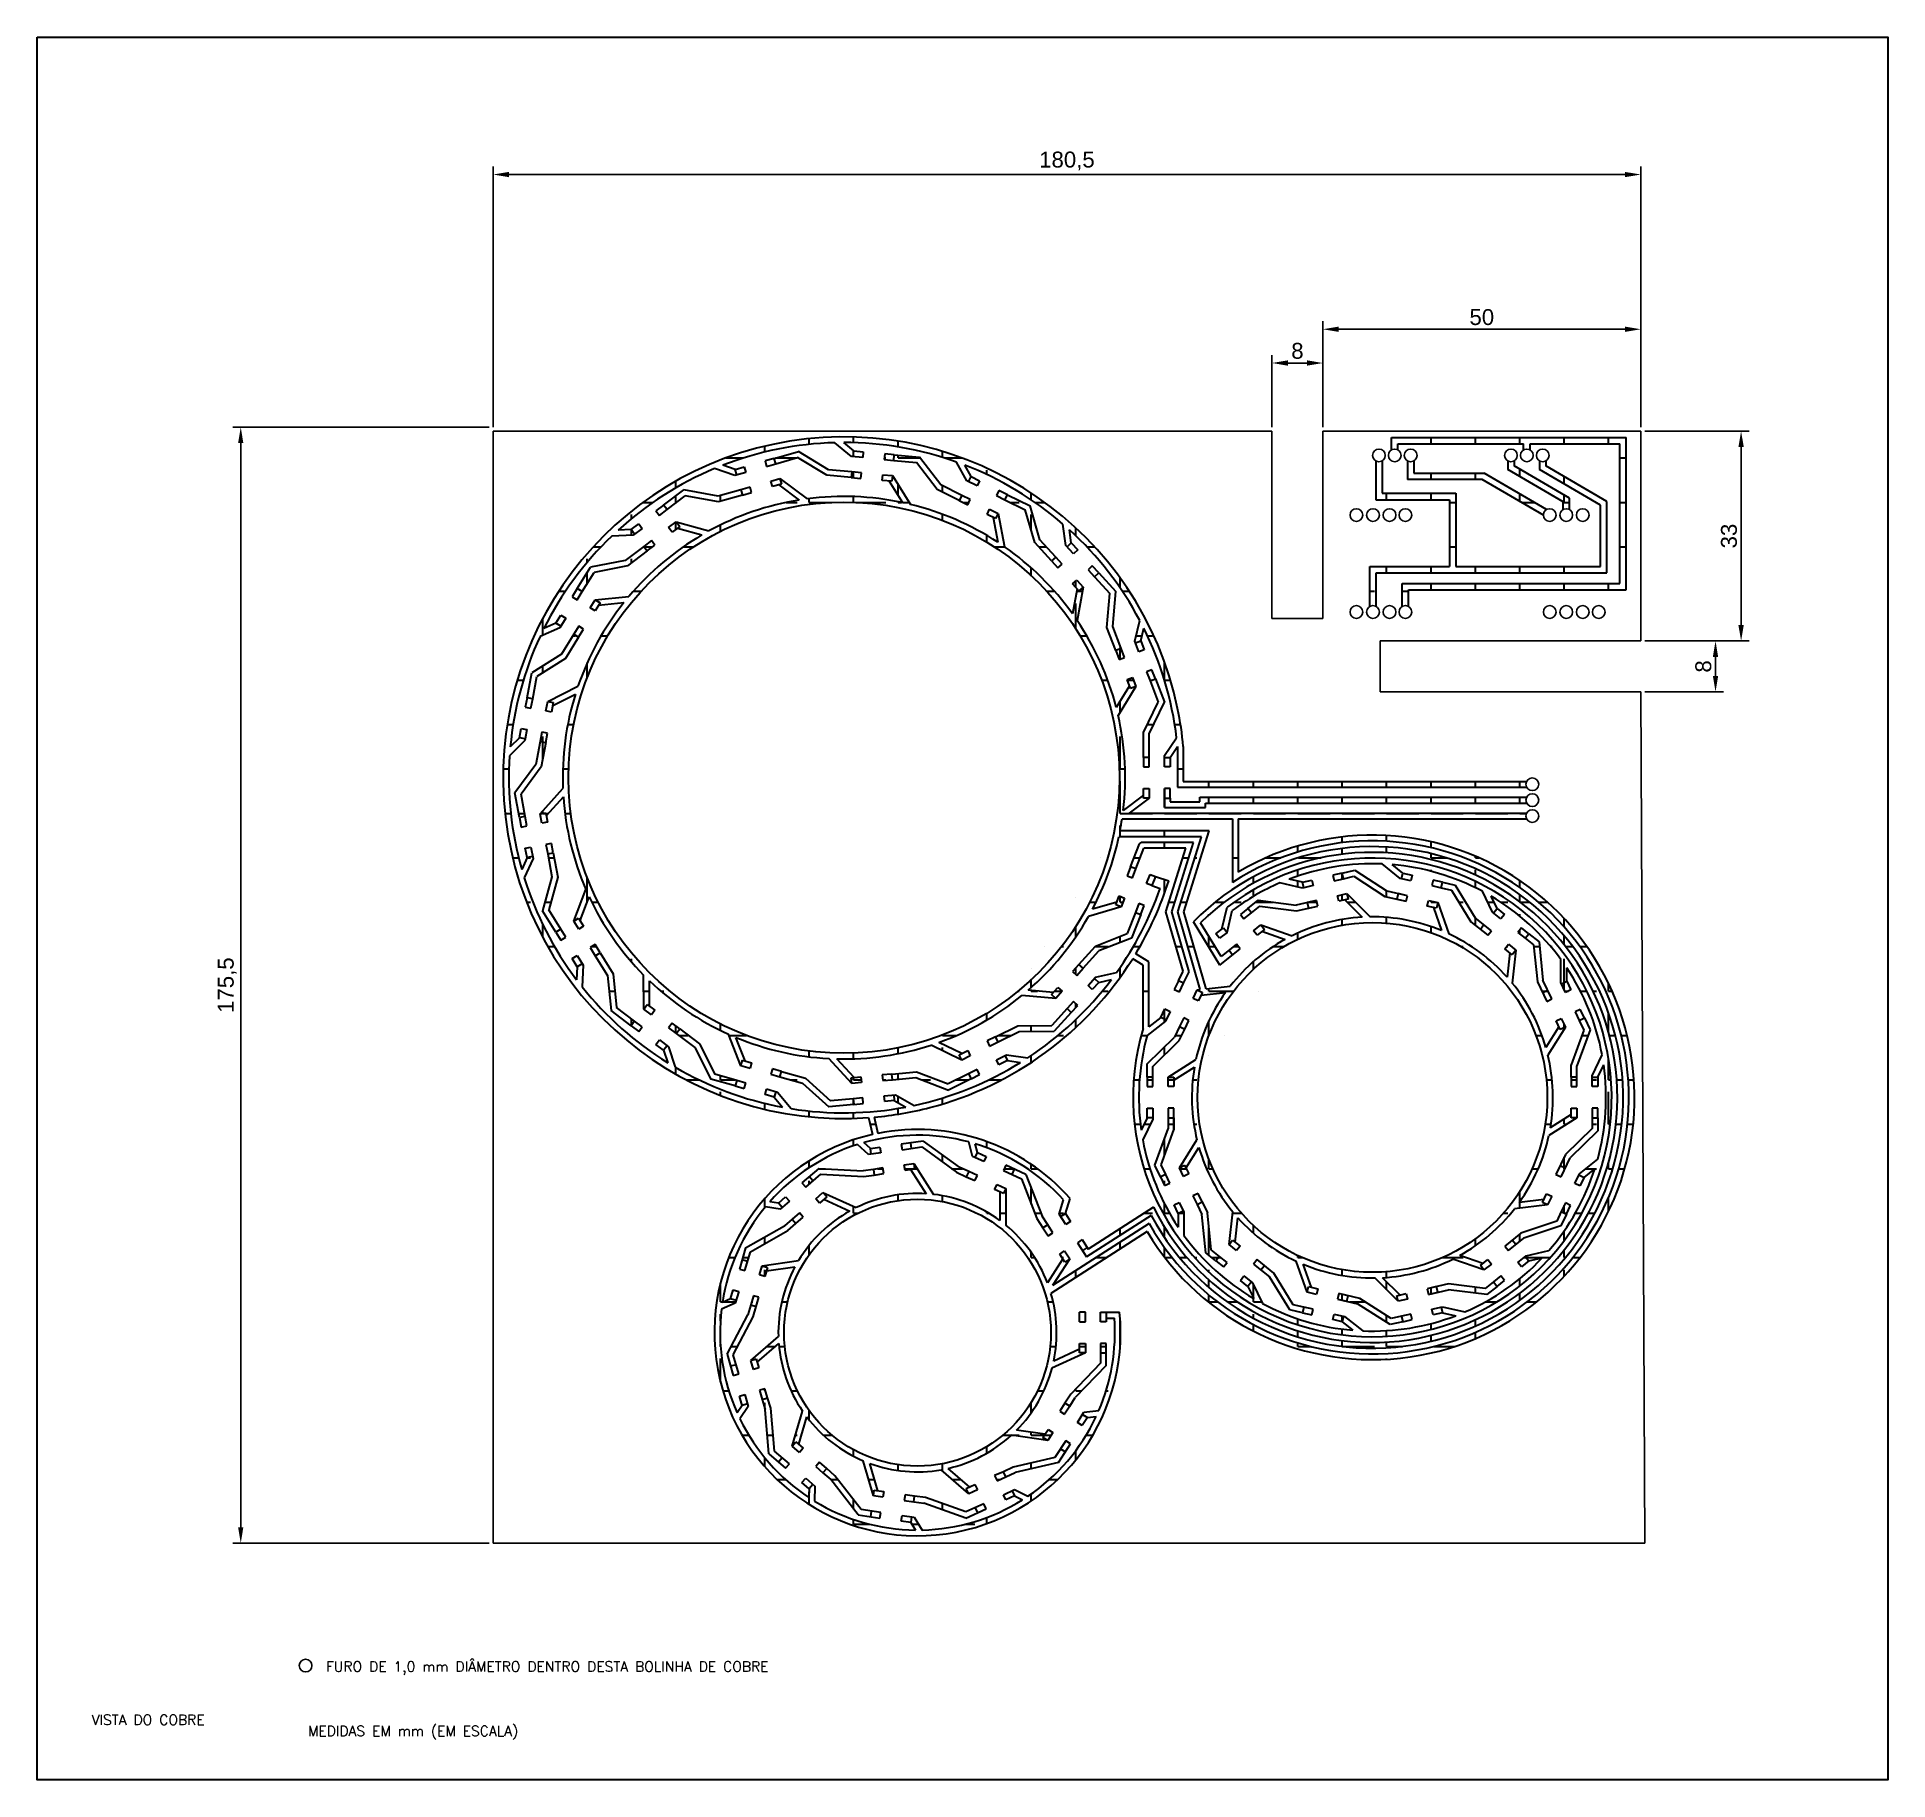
# Model space of a CAD drawing. Header units: millimetres. Extents: x -1735 to -1444, y -892 to -618.
import ezdxf

# ---------------------------------------------------------------- set-up
doc = ezdxf.new("R2010")
doc.units = ezdxf.units.MM
doc.styles.add('200-R060', font='romans.shx', dxfattribs={"height": 30})
doc.styles.get("Standard").update_dxf_attribs({"font": 'arial.ttf'})
doc.dimstyles.new('ISO-25', dxfattribs={"dimtxt": 2.5, "dimasz": 2.5, "dimexe": 1.25, "dimexo": 0.625, "dimtad": 1, "dimtxsty": 'Standard', "dimcen": 2.5, "dimadec": 0, "dimazin": 0, "dimtfac": 1, "dimtmove": 0, "dimatfit": 3, "dimfxl": 1, "dimarcsym": 0})
pattern_1 = [(0, (0, 0), (0, 6.985), [5.08, -1.905]), (90, (0, 0), (-6.985, 4e-16), [5.08, -1.905])]

msp = doc.modelspace()

# ---------------------------------------------------------------- texts
at = {"color": 2, "style": '200-R060'}
for s, p in [('FURO DE 1,0 mm DIÂMETRO DENTRO DESTA BOLINHA DE COBRE', (-1689.54, -875.371)), ('VISTA DO COBRE', (-1726.39, -883.74)), ('MEDIDAS EM mm (EM ESCALA)', (-1692.369, -885.5))]:
    msp.add_text(s, height=1.6, dxfattribs=at).set_placement(p)

# ---------------------------------------------------------------- blocks, each defined once
blk = doc.blocks.new('*D36')
at = {"color": 0, "lineweight": -2, "transparency": 16777216}
for p, q in [((-1663.25, -679.68), (-1663.25, -638.7)), ((-1485.24, -639.95), (-1660.75, -639.95)), ((-1482.74, -679.68), (-1482.74, -638.7))]:
    blk.add_line(p, q, dxfattribs=at)
at = {"color": 0, "lineweight": 30, "transparency": 16777216}
for points in [[(-1660.75, -639.54), (-1660.75, -640.37), (-1663.25, -639.95)], [(-1485.24, -639.54), (-1485.24, -640.37), (-1482.74, -639.95)]]:
    blk.add_solid(points, dxfattribs=at)
at = {"layer": 'Defpoints', "color": 0, "lineweight": 30}
for p in [(-1663.25, -639.95), (-1663.25, -680.3), (-1482.74, -680.3)]:
    blk.add_point(p, dxfattribs=at)
at = {"color": 0, "lineweight": 30, "transparency": 16777216, "insert": (-1573, -637.83), "char_height": 2.5, "attachment_point": 5}
blk.add_mtext('180,5', dxfattribs=at)
blk = doc.blocks.new('*D37')
at = {"color": 0, "lineweight": -2, "transparency": 16777216}
for p, q in [((-1663.87, -679.68), (-1704.19, -679.68)), ((-1702.94, -852.67), (-1702.94, -682.18)), ((-1663.87, -855.17), (-1704.19, -855.17))]:
    blk.add_line(p, q, dxfattribs=at)
at = {"color": 0, "lineweight": 30, "transparency": 16777216}
for points in [[(-1703.36, -682.18), (-1702.53, -682.18), (-1702.94, -679.68)], [(-1703.36, -852.67), (-1702.53, -852.67), (-1702.94, -855.17)]]:
    blk.add_solid(points, dxfattribs=at)
at = {"layer": 'Defpoints', "color": 0, "lineweight": 30}
for p in [(-1702.94, -679.68), (-1663.25, -679.68), (-1663.25, -855.17)]:
    blk.add_point(p, dxfattribs=at)
at = {"color": 0, "lineweight": 30, "transparency": 16777216, "insert": (-1705.07, -767.42), "char_height": 2.5, "attachment_point": 5, "rotation": 90}
blk.add_mtext('175,5', dxfattribs=at)
blk = doc.blocks.new('*D39')
at = {"color": 0, "lineweight": -2, "transparency": 16777216}
for p, q in [((-1532.75, -679.68), (-1532.75, -663.03)), ((-1482.74, -679.68), (-1482.74, -663.03)), ((-1485.24, -664.28), (-1530.25, -664.28))]:
    blk.add_line(p, q, dxfattribs=at)
at = {"color": 0, "lineweight": 30, "transparency": 16777216}
for points in [[(-1530.25, -663.86), (-1530.25, -664.7), (-1532.75, -664.28)], [(-1485.24, -663.86), (-1485.24, -664.7), (-1482.74, -664.28)]]:
    blk.add_solid(points, dxfattribs=at)
at = {"layer": 'Defpoints', "color": 0, "lineweight": 30}
for p in [(-1532.75, -664.28), (-1532.75, -680.3), (-1482.74, -680.3)]:
    blk.add_point(p, dxfattribs=at)
at = {"color": 0, "lineweight": 30, "transparency": 16777216, "insert": (-1507.75, -662.38), "char_height": 2.5, "attachment_point": 5}
blk.add_mtext('50', dxfattribs=at)
blk = doc.blocks.new('*D40')
at = {"color": 0, "lineweight": -2, "transparency": 16777216}
for p, q in [((-1540.75, -679.68), (-1540.75, -668.34)), ((-1532.75, -679.68), (-1532.75, -668.34)), ((-1535.25, -669.59), (-1538.25, -669.59))]:
    blk.add_line(p, q, dxfattribs=at)
at = {"color": 0, "lineweight": 30, "transparency": 16777216}
for points in [[(-1538.25, -669.17), (-1538.25, -670.01), (-1540.75, -669.59)], [(-1535.25, -669.17), (-1535.25, -670.01), (-1532.75, -669.59)]]:
    blk.add_solid(points, dxfattribs=at)
at = {"layer": 'Defpoints', "color": 0, "lineweight": 30}
for p in [(-1540.75, -669.59), (-1540.75, -680.3), (-1532.75, -680.3)]:
    blk.add_point(p, dxfattribs=at)
at = {"color": 0, "lineweight": 30, "transparency": 16777216, "insert": (-1536.75, -667.69), "char_height": 2.5, "attachment_point": 5}
blk.add_mtext('8', dxfattribs=at)
blk = doc.blocks.new('*D41')
at = {"color": 0, "lineweight": -2, "transparency": 16777216}
for p, q in [((-1482.12, -680.3), (-1465.72, -680.3)), ((-1466.97, -682.8), (-1466.97, -710.8)), ((-1482.12, -713.3), (-1465.72, -713.3))]:
    blk.add_line(p, q, dxfattribs=at)
at = {"color": 0, "lineweight": 30, "transparency": 16777216}
for points in [[(-1467.39, -682.8), (-1466.55, -682.8), (-1466.97, -680.3)], [(-1467.39, -710.8), (-1466.55, -710.8), (-1466.97, -713.3)]]:
    blk.add_solid(points, dxfattribs=at)
at = {"layer": 'Defpoints', "color": 0, "lineweight": 30}
for p in [(-1482.74, -680.3), (-1482.74, -713.3), (-1466.97, -713.3)]:
    blk.add_point(p, dxfattribs=at)
at = {"color": 0, "lineweight": 30, "transparency": 16777216, "insert": (-1468.87, -696.8), "char_height": 2.5, "attachment_point": 5, "rotation": 90}
blk.add_mtext('33', dxfattribs=at)
blk = doc.blocks.new('*D42')
at = {"color": 0, "lineweight": -2, "transparency": 16777216}
for p, q in [((-1482.12, -713.3), (-1469.74, -713.3)), ((-1470.99, -715.8), (-1470.99, -718.8)), ((-1482.12, -721.3), (-1469.74, -721.3))]:
    blk.add_line(p, q, dxfattribs=at)
at = {"color": 0, "lineweight": 30, "transparency": 16777216}
for points in [[(-1471.41, -715.8), (-1470.58, -715.8), (-1470.99, -713.3)], [(-1471.41, -718.8), (-1470.58, -718.8), (-1470.99, -721.3)]]:
    blk.add_solid(points, dxfattribs=at)
at = {"layer": 'Defpoints', "color": 0, "lineweight": 30}
for p in [(-1482.74, -713.3), (-1482.74, -721.3), (-1470.99, -721.3)]:
    blk.add_point(p, dxfattribs=at)
at = {"color": 0, "lineweight": 30, "transparency": 16777216, "insert": (-1472.9, -717.3), "char_height": 2.5, "attachment_point": 5, "rotation": 90}
blk.add_mtext('8', dxfattribs=at)

# ---------------------------------------------------------------- dimensions: what is measured, and where the dimension line sits
at = {"color": 4, "lineweight": 30}
for base, p1, p2, picture, middle in [((-1663.2494, -639.9541), (-1482.7445, -680.3002), (-1663.2494, -680.3002), '*D36', (-1572.9969, -637.8267)), ((-1532.747, -664.282), (-1482.744, -680.3), (-1532.747, -680.3), '*D39', (-1507.746, -662.38)), ((-1540.751, -669.591), (-1532.747, -680.3), (-1540.751, -680.3), '*D40', (-1536.749, -667.69))]:
    dim = msp.add_linear_dim(base=base, p1=p1, p2=p2, dimstyle='ISO-25', override={"dimarcsym": 2}, dxfattribs=at)
    dim.commit()
    dim.dimension.update_dxf_attribs({"geometry": picture, "text_midpoint": middle})
for base, p1, p2, picture, middle in [((-1702.9422, -679.6752), (-1663.2494, -855.1704), (-1663.2494, -679.6752), '*D37', (-1705.0695, -767.4228)), ((-1466.9687, -713.2953), (-1482.7445, -680.3002), (-1482.7445, -713.2953), '*D41', (-1468.871, -696.7978)), ((-1470.995, -721.297), (-1482.744, -713.295), (-1482.744, -721.297), '*D42', (-1472.896, -717.296))]:
    dim = msp.add_linear_dim(base=base, p1=p1, p2=p2, angle=90, dimstyle='ISO-25', override={"dimarcsym": 2}, dxfattribs=at)
    dim.commit()
    dim.dimension.update_dxf_attribs({"geometry": picture, "text_midpoint": middle})

# ---------------------------------------------------------------- hatches: boundary and pattern name
at = {"lineweight": 30}
h = msp.add_hatch(dxfattribs=at)
h.set_pattern_fill('ANGLE')
h.set_pattern_definition(pattern_1)
h.paths.add_polyline_path([(-1582.807, -698.496), (-1583.813, -693.257), (-1584.214, -694.063), (-1584.613, -693.864), (-1583.86, -697.786, 0.0854269), (-1597.627, -691.82), (-1600.457, -687.298), (-1600.54, -688.194), (-1600.984, -688.153), (-1598.866, -691.538, 0.0854269), (-1613.858, -690.949), (-1618.131, -687.755), (-1617.884, -688.62), (-1618.313, -688.742), (-1615.115, -691.133, 0.0854269), (-1629.307, -696), (-1634.445, -694.564), (-1633.903, -695.283), (-1634.259, -695.551), (-1630.413, -696.625, 0.051366), (-1637.725, -701.981), (-1637.128, -702.655, -0.482035), (-1570.239, -713.681), (-1569.617, -712.95, 0.0191281), (-1571.4, -710.074), (-1570.445, -704.826), (-1571.11, -705.432), (-1571.41, -705.103), (-1572.125, -709.032, 0.0854269)])
h.paths.add_polyline_path([(-1568.006, -702.603), (-1568.671, -703.209), (-1566.265, -705.848), (-1566.562, -709.355), (-1565.559, -708.175), (-1565.335, -705.533)])
h.paths.add_polyline_path([(-1572.592, -695.834, -0.0644576), (-1563.84, -706.153), (-1563.232, -705.438, 0.4598554), (-1643.935, -694.966), (-1643.339, -695.639, -0.0844054), (-1628.416, -686.185), (-1625.213, -687.274), (-1624.943, -687.198), (-1625.189, -686.332), (-1627.137, -685.669, -0.0860697), (-1609.481, -682.119), (-1606.888, -684.292), (-1606.609, -684.318), (-1606.526, -683.422), (-1608.102, -682.1, -0.0860697), (-1590.356, -685.168), (-1588.723, -688.131), (-1588.472, -688.256), (-1588.071, -687.45), (-1589.064, -685.648, -0.0860697), (-1573.624, -694.919), (-1573.172, -698.272), (-1572.983, -698.479), (-1572.318, -697.873)])
h.paths.add_polyline_path([(-1578.793, -692.07), (-1582.342, -690.303), (-1582.743, -691.109), (-1579.546, -692.7), (-1578.043, -697.827), (-1575.421, -700.703), (-1574.756, -700.096), (-1577.238, -697.374)], flags=17)
h.paths.add_polyline_path([(-1596.205, -684.378), (-1600.153, -684.012), (-1600.236, -684.908), (-1596.68, -685.238), (-1593.426, -689.475), (-1589.943, -691.21), (-1589.542, -690.404), (-1592.839, -688.762)], flags=17)
h.paths.add_polyline_path([(-1606.83, -686.708), (-1610.498, -686.368), (-1615.22, -683.496), (-1619.034, -684.581), (-1618.787, -685.446), (-1615.352, -684.469), (-1610.788, -687.245), (-1606.913, -687.604)], flags=17)
h.paths.add_polyline_path([(-1624.04, -690.372), (-1624.286, -689.506), (-1627.829, -690.514), (-1633.27, -689.542), (-1636.434, -691.931), (-1635.892, -692.649), (-1633.042, -690.497), (-1627.783, -691.437)], flags=17)
h = msp.add_hatch(dxfattribs=at)
h.set_pattern_fill('ANGLE')
h.set_pattern_definition(pattern_1)
h.paths.add_polyline_path([(-1571.846, -698.39), (-1572.318, -697.873), (-1572.983, -698.479), (-1572.511, -698.997)])
h.paths.add_polyline_path([(-1571.307, -698.982), (-1571.846, -698.39), (-1572.511, -698.997), (-1571.972, -699.588)])
h.paths.add_polyline_path([(-1574.756, -700.096), (-1575.421, -700.703), (-1574.95, -701.22), (-1574.285, -700.614)])
h.paths.add_polyline_path([(-1573.746, -701.205), (-1574.285, -700.614), (-1574.95, -701.22), (-1574.411, -701.811)])
h.paths.add_polyline_path([(-1568.477, -702.085), (-1569.016, -701.494), (-1569.682, -702.101), (-1569.143, -702.692)])
h.paths.add_polyline_path([(-1568.006, -702.603), (-1568.477, -702.085), (-1569.143, -702.692), (-1568.671, -703.209)])
h.paths.add_polyline_path([(-1570.445, -704.826), (-1570.916, -704.309), (-1571.581, -704.915), (-1571.11, -705.432)])
h.paths.add_polyline_path([(-1571.455, -703.717), (-1572.12, -704.324), (-1571.581, -704.915), (-1570.916, -704.309)])
h.paths.add_polyline_path([(-1587.444, -687.762), (-1588.071, -687.45), (-1588.472, -688.256), (-1587.845, -688.568)])
h.paths.add_polyline_path([(-1586.728, -688.119), (-1587.444, -687.762), (-1587.845, -688.568), (-1587.129, -688.924)])
h.paths.add_polyline_path([(-1582.968, -689.991), (-1583.685, -689.634), (-1584.086, -690.44), (-1583.37, -690.797)])
h.paths.add_polyline_path([(-1582.342, -690.303), (-1582.968, -689.991), (-1583.37, -690.797), (-1582.743, -691.109)])
h.paths.add_polyline_path([(-1583.813, -693.257), (-1584.439, -692.945), (-1584.841, -693.751), (-1584.214, -694.063)])
h.paths.add_polyline_path([(-1584.439, -692.945), (-1585.156, -692.588), (-1585.557, -693.394), (-1584.841, -693.751)])
h.paths.add_polyline_path([(-1588.199, -691.073), (-1588.915, -690.716), (-1589.316, -691.522), (-1588.6, -691.878)])
h.paths.add_polyline_path([(-1588.915, -690.716), (-1589.542, -690.404), (-1589.943, -691.21), (-1589.316, -691.522)])
h.paths.add_polyline_path([(-1600.153, -684.012), (-1600.85, -683.948), (-1600.933, -684.844), (-1600.236, -684.908)])
h.paths.add_polyline_path([(-1600.85, -683.948), (-1601.646, -683.874), (-1601.73, -684.77), (-1600.933, -684.844)])
h.paths.add_polyline_path([(-1600.457, -687.298), (-1601.154, -687.234), (-1601.237, -688.13), (-1600.54, -688.194)])
h.paths.add_polyline_path([(-1601.154, -687.234), (-1601.951, -687.16), (-1602.034, -688.056), (-1601.237, -688.13)])
h.paths.add_polyline_path([(-1605.336, -686.846), (-1606.133, -686.772), (-1606.216, -687.668), (-1605.42, -687.742)])
h.paths.add_polyline_path([(-1606.133, -686.772), (-1606.83, -686.708), (-1606.913, -687.604), (-1606.216, -687.668)])
h.paths.add_polyline_path([(-1605.032, -683.56), (-1605.829, -683.486), (-1605.912, -684.382), (-1605.115, -684.456)])
h.paths.add_polyline_path([(-1605.829, -683.486), (-1606.526, -683.422), (-1606.609, -684.318), (-1605.912, -684.382)])
h.paths.add_polyline_path([(-1619.034, -684.581), (-1619.707, -684.772), (-1619.461, -685.638), (-1618.787, -685.446)])
h.paths.add_polyline_path([(-1619.707, -684.772), (-1620.476, -684.991), (-1620.23, -685.857), (-1619.461, -685.638)])
h.paths.add_polyline_path([(-1618.131, -687.755), (-1618.804, -687.946), (-1618.558, -688.812), (-1617.884, -688.62)])
h.paths.add_polyline_path([(-1618.804, -687.946), (-1619.573, -688.165), (-1619.327, -689.031), (-1618.558, -688.812)])
h.paths.add_polyline_path([(-1623.613, -689.314), (-1624.286, -689.506), (-1624.04, -690.372), (-1623.367, -690.18)])
h.paths.add_polyline_path([(-1622.844, -689.096), (-1623.613, -689.314), (-1623.367, -690.18), (-1622.597, -689.961)])
h.paths.add_polyline_path([(-1623.747, -685.921), (-1624.516, -686.14), (-1624.27, -687.006), (-1623.5, -686.787)])
h.paths.add_polyline_path([(-1624.516, -686.14), (-1625.189, -686.332), (-1624.943, -687.198), (-1624.27, -687.006)])
h = msp.add_hatch(dxfattribs=at)
h.set_pattern_fill('ANGLE')
h.set_pattern_definition(pattern_1)
h.paths.add_polyline_path([(-1485.03, -681.3), (-1521.941, -681.3), (-1521.941, -683.255, -0.2679496), (-1520.941, -683.255), (-1520.941, -682.3), (-1501.169, -682.3), (-1501.169, -683.255, -0.2679496), (-1500.169, -683.255), (-1500.169, -682.3), (-1486.03, -682.3), (-1486.03, -704.267), (-1520.266, -704.267), (-1520.266, -707.877, -0.2679496), (-1519.266, -707.877), (-1519.266, -705.267), (-1485.03, -705.267)])
h.paths.add_polyline_path([(-1497.669, -685.774), (-1497.669, -684.987, -0.2679496), (-1498.669, -684.987), (-1498.669, -686.349), (-1489.077, -691.929), (-1489.077, -701.585), (-1511.84, -701.585), (-1511.84, -690.079), (-1523.441, -690.079), (-1523.441, -684.987, -0.2679496), (-1524.441, -684.987), (-1524.441, -691.079), (-1512.84, -691.079), (-1512.84, -701.585), (-1525.366, -701.585), (-1525.366, -707.877, -0.2679496), (-1524.366, -707.877), (-1524.366, -702.585), (-1488.077, -702.585), (-1488.077, -691.354)])
h.paths.add_polyline_path([(-1502.669, -685.774), (-1502.669, -684.987, -0.2679496), (-1503.669, -684.987), (-1503.669, -686.349), (-1494.966, -691.412), (-1494.966, -692.637, -0.2679496), (-1493.966, -692.637), (-1493.966, -690.837)], flags=17)
h.paths.add_polyline_path([(-1507.402, -686.911), (-1518.441, -686.911), (-1518.441, -684.987, -0.2679496), (-1519.441, -684.987), (-1519.441, -687.911), (-1507.672, -687.911), (-1498.066, -693.5, -0.2679496), (-1497.563, -692.635)], flags=17)
h = msp.add_hatch(dxfattribs=at)
h.set_pattern_fill('ANGLE')
h.set_pattern_definition(pattern_1)
h.paths.add_polyline_path([(-1635.892, -692.649), (-1636.434, -691.931), (-1637.631, -692.835), (-1637.089, -693.553)])
h.paths.add_polyline_path([(-1633.903, -695.283), (-1634.445, -694.564), (-1635.642, -695.468), (-1635.1, -696.187)])
h.paths.add_polyline_path([(-1637.813, -698.236), (-1638.356, -697.517), (-1639.553, -698.421), (-1639.01, -699.139)])
h.paths.add_polyline_path([(-1639.802, -695.602), (-1640.344, -694.884), (-1641.541, -695.788), (-1640.999, -696.506)])
h.paths.add_polyline_path([(-1641.541, -695.788), (-1643.148, -695.855), (-1642.379, -696.723), (-1641.223, -696.675), (-1640.999, -696.506)])
h.paths.add_polyline_path([(-1639.553, -698.421), (-1640.346, -699.02), (-1639.748, -699.696), (-1639.01, -699.139)])
h = msp.add_hatch(dxfattribs=at)
h.set_pattern_fill('ANGLE')
h.set_pattern_definition(pattern_1)
h.paths.add_polyline_path([(-1644.603, -696.816), (-1642.379, -696.723), (-1643.148, -695.855), (-1643.597, -695.873, -0.0016523), (-1643.339, -695.639), (-1643.935, -694.966, 0.4370354), (-1645.018, -773.629), (-1644.491, -772.887, -0.0335836), (-1649.263, -767.669), (-1649.091, -764.29), (-1649.239, -764.052), (-1650.004, -764.526), (-1650.109, -766.58, -0.0860699), (-1658.356, -750.57), (-1656.975, -747.481), (-1657.027, -747.205), (-1657.912, -747.371), (-1658.751, -749.249, -0.0860768), (-1660.657, -731.339), (-1658.255, -728.958), (-1658.203, -728.682), (-1659.088, -728.516), (-1660.549, -729.964, -0.0860697), (-1655.857, -712.577), (-1652.756, -711.225), (-1652.608, -710.986), (-1653.374, -710.512), (-1655.259, -711.335, -0.0860697)])
h.paths.add_polyline_path([(-1642.116, -701.485), (-1639.748, -699.696), (-1640.346, -699.02), (-1642.492, -700.641), (-1647.917, -701.7), (-1650.004, -705.071), (-1649.239, -705.545), (-1647.359, -702.508)])
h.paths.add_polyline_path([(-1637.128, -702.655), (-1637.725, -701.981, 0.033912), (-1641.889, -706.29), (-1647.199, -706.808), (-1646.433, -707.282), (-1646.668, -707.661), (-1642.694, -707.273, 0.0854269), (-1649.904, -720.431), (-1654.668, -722.832), (-1653.783, -722.997), (-1653.865, -723.435), (-1650.299, -721.638, 0.0854383), (-1652.269, -736.514), (-1655.844, -740.473), (-1654.959, -740.308), (-1654.877, -740.746), (-1652.201, -737.782, 0.0854272), (-1648.665, -752.363), (-1650.568, -757.347), (-1649.803, -756.873), (-1649.568, -757.252), (-1648.144, -753.522, 0.0858517), (-1639.526, -765.894), (-1638.997, -765.148, -0.1964816), (-1651.402, -734.798, -0.2120507)])
h.paths.add_polyline_path([(-1649.803, -712.723), (-1650.568, -712.249), (-1652.507, -715.381), (-1657.183, -718.328), (-1657.912, -722.225), (-1657.027, -722.391), (-1656.371, -718.88), (-1651.851, -716.032)], flags=17)
h.paths.add_polyline_path([(-1654.959, -729.288), (-1655.843, -729.123), (-1656.521, -732.746), (-1659.816, -737.183), (-1659.088, -741.08), (-1658.203, -740.914), (-1658.859, -737.404), (-1655.674, -733.115)], flags=17)
h.paths.add_polyline_path([(-1653.783, -746.599), (-1654.667, -746.764), (-1653.99, -750.385), (-1655.46, -755.713), (-1653.374, -759.084), (-1652.608, -758.61), (-1654.488, -755.574), (-1653.068, -750.424)], flags=17)
h.paths.add_polyline_path([(-1644.384, -765.623), (-1646.433, -762.314), (-1647.198, -762.788), (-1645.259, -765.92), (-1644.705, -771.419), (-1643.888, -772.037), (-1643.366, -771.303), (-1643.849, -770.938)], flags=17)
h = msp.add_hatch(dxfattribs=at)
h.set_pattern_fill('ANGLE')
h.set_pattern_definition(pattern_1)
h.paths.add_polyline_path([(-1649.803, -756.873), (-1650.568, -757.347), (-1650.568, -757.347), (-1649.778, -758.622), (-1649.013, -758.148)])
h.paths.add_polyline_path([(-1647.223, -761.039), (-1647.988, -761.513), (-1647.199, -762.788), (-1646.433, -762.314)])
h.paths.add_polyline_path([(-1650.029, -762.776), (-1650.794, -763.25), (-1650.004, -764.525), (-1649.239, -764.052)])
h.paths.add_polyline_path([(-1652.608, -758.61), (-1653.374, -759.084), (-1652.584, -760.359), (-1651.819, -759.886)])
h.paths.add_polyline_path([(-1654.959, -740.308), (-1655.844, -740.473), (-1655.844, -740.474), (-1655.568, -741.948), (-1654.683, -741.782)])
h.paths.add_polyline_path([(-1654.059, -745.125), (-1654.943, -745.29), (-1654.668, -746.764), (-1653.783, -746.599)])
h.paths.add_polyline_path([(-1657.302, -745.731), (-1658.187, -745.896), (-1657.912, -747.371), (-1657.027, -747.205)])
h.paths.add_polyline_path([(-1658.203, -740.914), (-1659.088, -741.08), (-1658.812, -742.554), (-1657.927, -742.389)])
h.paths.add_polyline_path([(-1653.783, -722.997), (-1654.668, -722.832), (-1654.943, -724.306), (-1654.059, -724.472)])
h.paths.add_polyline_path([(-1657.027, -722.391), (-1657.912, -722.225), (-1658.187, -723.7), (-1657.302, -723.865)])
h.paths.add_polyline_path([(-1657.927, -727.207), (-1658.812, -727.042), (-1659.088, -728.516), (-1658.203, -728.682)])
h.paths.add_polyline_path([(-1654.683, -727.814), (-1655.568, -727.648), (-1655.844, -729.123), (-1654.959, -729.288)])
h.paths.add_polyline_path([(-1651.819, -709.711), (-1652.584, -709.237), (-1653.374, -710.512), (-1652.608, -710.986)])
h.paths.add_polyline_path([(-1649.013, -711.448), (-1649.778, -710.974), (-1650.568, -712.249), (-1649.803, -712.723)])
h.paths.add_polyline_path([(-1646.433, -707.282), (-1647.199, -706.808), (-1647.988, -708.083), (-1647.223, -708.557)])
h.paths.add_polyline_path([(-1649.239, -705.545), (-1650.004, -705.071), (-1650.794, -706.346), (-1650.029, -706.82)])
h = msp.add_hatch(dxfattribs=at)
h.set_pattern_fill('ANGLE')
h.set_pattern_definition(pattern_1)
h.paths.add_polyline_path([(-1563.685, -704.758), (-1564.429, -705.264, -0.0265571), (-1561.545, -710.056), (-1562.334, -713.346), (-1562.233, -713.608), (-1561.393, -713.283), (-1560.913, -711.282, -0.0860696), (-1555.749, -728.535), (-1557.673, -731.317), (-1557.673, -731.598), (-1556.773, -731.598), (-1555.603, -729.906), (-1555.603, -736.278), (-1500.7, -736.278, -0.117224), (-1500.807, -735.828, -0.117224), (-1500.7, -735.378), (-1554.699, -735.378), (-1554.699, -729.906, 0.028189), (-1555.588, -723.933, 0.0980186)])
h = msp.add_hatch(dxfattribs=at)
h.set_pattern_fill('ANGLE')
h.set_pattern_definition(pattern_1)
h.paths.add_polyline_path([(-1560.073, -736.498), (-1560.973, -736.498), (-1560.973, -737.298), (-1560.073, -737.298)])
h.paths.add_polyline_path([(-1560.073, -737.298), (-1560.973, -737.298), (-1560.973, -737.998), (-1560.073, -737.998), (-1560.073, -737.998)])
h.paths.add_polyline_path([(-1560.073, -737.998), (-1560.973, -737.998), (-1560.973, -737.553), (-1562.014, -738.346), (-1561.243, -738.891)])
h.paths.add_polyline_path([(-1556.773, -737.298), (-1557.673, -737.298), (-1557.673, -737.998), (-1556.773, -737.998)])
h.paths.add_polyline_path([(-1556.773, -736.498), (-1557.673, -736.498), (-1557.673, -737.298), (-1556.773, -737.298)])
h.paths.add_polyline_path([(-1556.773, -732.298), (-1557.673, -732.298), (-1557.673, -733.098), (-1556.773, -733.098)])
h.paths.add_polyline_path([(-1556.773, -731.598), (-1557.673, -731.598), (-1557.673, -732.298), (-1556.773, -732.298)])
h.paths.add_polyline_path([(-1560.073, -731.598), (-1560.973, -731.598), (-1560.973, -732.298), (-1560.073, -732.298)])
h.paths.add_polyline_path([(-1560.073, -732.298), (-1560.973, -732.298), (-1560.973, -733.098), (-1560.073, -733.098)])
h.paths.add_polyline_path([(-1565.801, -711.04), (-1565.559, -708.175), (-1566.562, -709.355), (-1566.715, -711.171), (-1565.31, -714.8), (-1564.47, -714.475)])
h.paths.add_polyline_path([(-1561.393, -713.283), (-1562.233, -713.608), (-1561.98, -714.26), (-1561.14, -713.935)])
h.paths.add_polyline_path([(-1564.218, -715.127), (-1565.057, -715.453), (-1564.768, -716.199), (-1563.929, -715.873)])
h.paths.add_polyline_path([(-1564.47, -714.475), (-1565.31, -714.8), (-1565.057, -715.453), (-1564.218, -715.127)])
h.paths.add_polyline_path([(-1559.623, -717.852), (-1560.462, -718.177), (-1560.173, -718.923), (-1559.334, -718.598)])
h.paths.add_polyline_path([(-1559.334, -718.598), (-1560.173, -718.923), (-1559.921, -719.576), (-1559.081, -719.25)])
h.paths.add_polyline_path([(-1562.411, -719.79), (-1563.251, -720.115), (-1562.998, -720.768), (-1562.159, -720.443), (-1562.159, -720.442)])
h.paths.add_polyline_path([(-1562.7, -719.044), (-1563.54, -719.369), (-1563.251, -720.115), (-1562.411, -719.79)])
h.paths.add_polyline_path([(-1561.14, -713.935), (-1561.98, -714.26), (-1561.691, -715.006), (-1560.851, -714.681)])
h = msp.add_hatch(dxfattribs=at)
h.set_pattern_fill('ANGLE')
h.set_pattern_definition(pattern_1)
h.paths.add_polyline_path([(-1564.945, -724.992), (-1563.964, -723.39), (-1564.554, -722.631), (-1565.244, -723.757, 0.0661885), (-1569.617, -712.95), (-1570.239, -713.681, -0.1279615), (-1564.744, -734.798), (-1563.844, -734.741, 0.0556291)])
h.paths.add_polyline_path([(-1562.159, -720.443), (-1562.998, -720.768), (-1563.159, -720.352), (-1564.554, -722.631), (-1563.964, -723.39)])
h.paths.add_polyline_path([(-1557.649, -722.947), (-1559.081, -719.25), (-1559.921, -719.576), (-1558.631, -722.906), (-1560.973, -727.707), (-1560.973, -731.598), (-1560.073, -731.598), (-1560.073, -727.915)])
h = msp.add_hatch(dxfattribs=at)
h.set_pattern_fill('ANGLE')
h.set_pattern_definition(pattern_1)
h.paths.add_polyline_path([(-1500.807, -738.328, -0.117224), (-1500.7, -737.878), (-1552.112, -737.878), (-1552.112, -738.578), (-1556.773, -738.578), (-1556.773, -737.998), (-1557.673, -737.998), (-1557.673, -739.478), (-1551.212, -739.478), (-1551.212, -738.778), (-1500.7, -738.778, -0.117224)])
h.paths.add_polyline_path([(-1547.218, -740.378), (-1547.971, -740.378), (-1563.194, -740.378), (-1560.073, -737.998), (-1560.973, -737.998), (-1560.973, -737.553), (-1564.148, -739.974, 0.0377178), (-1563.869, -733.317), (-1564.765, -733.452, -0.0077689), (-1564.744, -734.798, -0.0667397), (-1566.274, -746.212), (-1565.411, -746.466, 0.0139064), (-1564.828, -744.076), (-1551.849, -744.076), (-1553.674, -749.917), (-1552.81, -750.171), (-1550.625, -743.176), (-1564.645, -743.176, 0.0108815), (-1564.321, -741.278), (-1547.363, -741.278)])
h.paths.add_polyline_path([(-1500.807, -740.828, -0.117224), (-1500.7, -740.378), (-1546.073, -740.378), (-1547.218, -740.378), (-1547.363, -741.278), (-1546.973, -741.278), (-1546.973, -742.09), (-1546.073, -742.07), (-1546.073, -741.278), (-1500.7, -741.278, -0.117224)])
h = msp.add_hatch(dxfattribs=at)
h.set_pattern_fill('ANGLE')
h.set_pattern_definition(pattern_1)
edge = h.paths.add_edge_path()
edge.add_line((-1564.471, -755.121), (-1565.31, -754.796))
edge.add_line((-1565.31, -754.796), (-1565.149, -754.381))
edge.add_line((-1565.149, -754.381), (-1568.984, -755.492))
edge.add_arc((-1608.073, -734.798), 44.229, 332.10303, 347.14807)
edge.add_line((-1564.952, -744.636), (-1565.841, -744.487))
edge.add_arc((-1608.073, -734.798), 43.329, 308.60347, 347.07889, ccw=False)
edge.add_line((-1581.039, -768.659), (-1581.01, -769.781))
edge.add_arc((-1608.073, -734.798), 44.229, 307.72665, 309.28178)
edge.add_line((-1580.07, -769.033), (-1574.756, -769.5))
edge.add_line((-1574.756, -769.5), (-1575.421, -768.894))
edge.add_line((-1575.421, -768.894), (-1575.121, -768.564))
edge.add_line((-1575.121, -768.564), (-1579.099, -768.215))
edge.add_arc((-1608.073, -734.798), 44.229, 310.92712, 330.45767)
edge.add_line((-1569.594, -756.606), (-1564.471, -755.121))
h.paths.add_polyline_path([(-1560.889, -745.876), (-1554.297, -745.876), (-1555.209, -748.796), (-1554.284, -748.852), (-1553.073, -744.976), (-1561.35, -744.976), (-1561.592, -745.2), (-1562.998, -748.829), (-1562.159, -749.154)])
h.paths.add_polyline_path([(-1554.284, -748.852), (-1555.209, -748.796), (-1557.421, -755.876), (-1554.737, -765.221), (-1555.468, -766.738), (-1554.657, -767.128), (-1553.778, -765.302), (-1556.482, -755.887)])
edge = h.paths.add_edge_path()
edge.add_line((-1552.433, -748.964), (-1553.359, -748.908))
edge.add_line((-1553.359, -748.908), (-1555.542, -755.898))
edge.add_line((-1555.542, -755.898), (-1552.033, -768.117))
edge.add_line((-1552.033, -768.117), (-1552.495, -768.17))
edge.add_line((-1552.495, -768.17), (-1551.684, -768.56))
edge.add_line((-1551.684, -768.56), (-1551.899, -769.007))
edge.add_line((-1551.899, -769.007), (-1548.056, -768.566))
edge.add_arc((-1524.952, -785.074), 28.396, 144.4538, 167.86328)
edge.add_line((-1552.713, -779.104), (-1556.57, -781.539))
edge.add_line((-1556.57, -781.539), (-1553.304, -780.541))
edge.add_line((-1553.304, -780.541), (-1552.946, -780.316))
edge.add_arc((-1524.952, -785.074), 28.396, 170.35257, 170.60381)
edge.add_line((-1552.966, -780.439), (-1552.002, -780.144))
edge.add_arc((-1524.952, -785.074), 27.496, 114.81812, 169.67001, ccw=False)
edge.add_line((-1536.493, -760.118), (-1536.482, -759.125))
edge.add_arc((-1524.952, -785.074), 28.396, 113.95711, 116.43482)
edge.add_line((-1537.593, -759.648), (-1542.495, -757.943))
edge.add_line((-1542.495, -757.943), (-1541.934, -758.647))
edge.add_line((-1541.934, -758.647), (-1542.322, -758.956))
edge.add_line((-1542.322, -758.956), (-1538.685, -760.221))
edge.add_arc((-1524.952, -785.074), 28.396, 118.92411, 141.9568)
edge.add_line((-1547.315, -767.575), (-1551.126, -768.013))
edge.add_line((-1551.126, -768.013), (-1554.603, -755.909))
edge.add_line((-1554.603, -755.909), (-1552.433, -748.964))
edge = h.paths.add_edge_path()
edge.add_line((-1556.986, -751.011), (-1559.081, -750.346))
edge.add_line((-1559.081, -750.346), (-1559.334, -750.999))
edge.add_line((-1559.334, -750.999), (-1558.961, -751.143))
edge.add_line((-1558.961, -751.143), (-1559.245, -751.877))
edge.add_line((-1559.245, -751.877), (-1558.33, -752.197))
edge.add_arc((-1608.073, -734.798), 52.698, 324.47277, 340.72163, ccw=False)
edge.add_line((-1565.186, -765.42), (-1568.482, -766.18))
edge.add_line((-1568.482, -766.18), (-1568.671, -766.387))
edge.add_line((-1568.671, -766.387), (-1568.006, -766.994))
edge.add_line((-1568.006, -766.994), (-1566.001, -766.532))
edge.add_arc((-1608.073, -734.798), 52.698, 303.29637, 322.97364, ccw=False)
edge.add_line((-1579.144, -778.845), (-1580.778, -778.61))
edge.add_line((-1580.778, -778.61), (-1580.754, -779.522))
edge.add_line((-1580.754, -779.522), (-1580.306, -779.587))
edge.add_arc((-1608.073, -734.798), 52.698, 301.23629, 301.79724, ccw=False)
edge.add_line((-1580.746, -779.857), (-1580.719, -780.89))
edge.add_arc((-1608.073, -734.798), 53.598, 300.68821, 327.92773)
edge.add_line((-1562.655, -763.258), (-1561.001, -764.256))
edge.add_line((-1561.001, -764.256), (-1561.001, -774.256))
edge.add_arc((-1524.952, -785.074), 37.637, 163.29595, 177.39669)
edge.add_line((-1562.55, -783.365), (-1561.635, -783.086))
edge.add_arc((-1524.952, -785.074), 36.737, 164.66543, 176.89657, ccw=False)
edge.add_line((-1560.381, -775.359), (-1557.523, -773.08))
edge.add_line((-1557.523, -773.08), (-1557.434, -772.894))
edge.add_line((-1557.434, -772.894), (-1558.245, -772.504))
edge.add_line((-1558.245, -772.504), (-1560.101, -773.984))
edge.add_line((-1560.101, -773.984), (-1560.101, -763.748))
edge.add_line((-1560.101, -763.748), (-1562.184, -762.491))
edge.add_arc((-1608.073, -734.798), 53.598, 328.88987, 342.39271)
h.paths.add_polyline_path([(-1554.461, -774.326), (-1555.272, -773.936), (-1556.068, -775.589), (-1560.402, -779.819), (-1560.402, -781.874), (-1559.502, -781.874), (-1559.502, -780.198), (-1555.326, -776.123)])
edge = h.paths.add_edge_path()
edge.add_line((-1536.363, -748.265), (-1536.353, -747.321))
edge.add_arc((-1524.952, -785.074), 39.437, 106.80345, 135.5681)
edge.add_line((-1553.113, -757.466), (-1548.977, -764.264))
edge.add_line((-1548.977, -764.264), (-1546.938, -762.637))
edge.add_line((-1546.938, -762.637), (-1547.499, -761.934))
edge.add_line((-1547.499, -761.934), (-1548.739, -762.923))
edge.add_line((-1548.739, -762.923), (-1551.977, -757.602))
edge.add_arc((-1524.952, -785.074), 38.537, 107.22405, 134.52968, ccw=False)
edge = h.paths.add_edge_path(flags=17)
edge.add_line((-1539.5, -751.34), (-1536.405, -752.047))
edge.add_line((-1536.405, -752.047), (-1536.394, -751.126))
edge.add_line((-1536.394, -751.126), (-1538.045, -750.749))
edge.add_arc((-1524.952, -785.074), 36.737, 108.13047, 110.87919, ccw=False)
edge.add_line((-1536.384, -750.161), (-1536.374, -749.212))
edge.add_arc((-1524.952, -785.074), 37.637, 107.66583, 127.37429)
edge.add_line((-1547.799, -755.164), (-1548.474, -757.979))
edge.add_line((-1548.474, -757.979), (-1547.329, -757.066))
edge.add_line((-1547.329, -757.066), (-1546.999, -755.688))
edge.add_arc((-1524.952, -785.074), 36.737, 113.32893, 126.87804, ccw=False)
h.paths.add_polyline_path([(-1542.946, -754.082), (-1544.553, -755.363), (-1543.992, -756.067), (-1542.681, -755.022), (-1536.891, -755.746), (-1536.444, -755.644), (-1536.434, -754.718), (-1536.937, -754.833)], flags=16)
edge = h.paths.add_edge_path()
edge.add_line((-1536.343, -746.379), (-1536.332, -745.438))
edge.add_arc((-1524.952, -785.074), 41.237, 106.0199, 120.80955)
edge.add_line((-1546.073, -749.657), (-1546.073, -742.07))
edge.add_line((-1546.073, -742.07), (-1546.973, -742.09))
edge.add_line((-1546.973, -742.09), (-1546.973, -751.278))
edge.add_arc((-1524.952, -785.074), 40.337, 106.40252, 123.08794, ccw=False)
h.paths.add_polyline_path([(-1562.826, -760.01), (-1561.393, -756.314), (-1562.233, -755.989), (-1563.523, -759.319), (-1568.488, -761.288), (-1571.11, -764.164), (-1570.445, -764.77), (-1567.963, -762.048)], flags=17)
h.paths.add_polyline_path([(-1572.318, -771.723), (-1572.983, -771.117), (-1575.389, -773.756), (-1580.731, -773.799), (-1580.902, -773.884), (-1580.876, -774.877), (-1580.515, -774.697), (-1574.988, -774.653)])
h = msp.add_hatch(dxfattribs=at)
h.set_pattern_fill('ANGLE')
h.set_pattern_definition(pattern_1)
h.paths.add_polyline_path([(-1536.332, -745.438), (-1536.343, -746.379, -0.4260447), (-1485.829, -775.249), (-1485.008, -774.826, 0.4225678)])
h.paths.add_polyline_path([(-1536.353, -747.321), (-1536.363, -748.265, -0.4335352), (-1487.475, -776.097), (-1486.651, -775.673, 0.429696)])
h = msp.add_hatch(dxfattribs=at)
h.set_pattern_fill('ANGLE')
h.set_pattern_definition(pattern_1)
h.paths.add_polyline_path([(-1506.279, -753.437, -0.1018609), (-1495.301, -763.384), (-1495.301, -767.016), (-1495.212, -767.201), (-1494.401, -766.81), (-1494.401, -764.672, -0.0916975), (-1489.125, -776.948), (-1488.299, -776.523, 0.4375777), (-1536.374, -749.212), (-1536.384, -750.161, -0.0897571), (-1523.423, -748.369), (-1520.584, -750.633), (-1520.384, -750.679), (-1520.183, -749.801), (-1521.855, -748.468, -0.1018609), (-1507.648, -752.667), (-1506.073, -755.939), (-1505.912, -756.067), (-1505.351, -755.363)])
h.paths.add_polyline_path([(-1511.94, -751.683), (-1513.944, -751.225), (-1514.144, -752.103), (-1512.51, -752.476), (-1509.466, -757.454), (-1507.97, -758.647), (-1507.409, -757.943), (-1508.781, -756.849)], flags=17)
h.paths.add_polyline_path([(-1527.717, -749.344), (-1529.721, -749.801), (-1529.52, -750.679), (-1527.886, -750.306), (-1522.983, -753.47), (-1521.118, -753.896), (-1520.918, -753.018), (-1522.629, -752.628)], flags=17)
h = msp.add_hatch(dxfattribs=at)
h.set_pattern_fill('ANGLE')
h.set_pattern_definition(pattern_1)
h.paths.add_polyline_path([(-1558.075, -750.665), (-1559.081, -750.346), (-1559.623, -751.745), (-1558.688, -752.072)])
h.paths.add_polyline_path([(-1559.081, -750.346), (-1559.921, -750.021), (-1560.462, -751.419), (-1559.623, -751.745)])
h.paths.add_polyline_path([(-1562.159, -749.154), (-1562.998, -748.829), (-1563.54, -750.227), (-1562.7, -750.552)])
h.paths.add_polyline_path([(-1563.929, -753.723), (-1564.768, -753.398), (-1565.31, -754.796), (-1564.471, -755.121), (-1564.47, -755.121)])
h.paths.add_polyline_path([(-1560.851, -754.915), (-1561.691, -754.59), (-1562.233, -755.989), (-1561.393, -756.314)])
h.paths.add_polyline_path([(-1547.255, -756.757), (-1548.152, -756.638), (-1548.626, -758.611), (-1548.384, -758.418), (-1547.823, -759.122)])
h.paths.add_polyline_path([(-1548.384, -758.418), (-1548.626, -758.611), (-1549.556, -759.354), (-1548.995, -760.057), (-1547.823, -759.122)])
h.paths.add_polyline_path([(-1543.992, -756.067), (-1544.553, -755.363), (-1545.726, -756.299), (-1545.164, -757.002)])
h.paths.add_polyline_path([(-1541.934, -758.647), (-1542.495, -757.943), (-1543.668, -758.879), (-1543.107, -759.582)])
h.paths.add_polyline_path([(-1570.445, -764.77), (-1570.445, -764.77), (-1571.11, -764.164), (-1572.12, -765.272), (-1571.455, -765.879)])
h.paths.add_polyline_path([(-1568.006, -766.993), (-1568.671, -766.387), (-1569.682, -767.496), (-1569.016, -768.102)])
h.paths.add_polyline_path([(-1571.307, -770.615), (-1571.972, -770.008), (-1572.983, -771.117), (-1572.318, -771.723)])
h.paths.add_polyline_path([(-1573.746, -768.391), (-1574.411, -767.785), (-1575.421, -768.894), (-1574.756, -769.5), (-1574.756, -769.5)])
h.paths.add_polyline_path([(-1545.765, -761.702), (-1546.326, -760.999), (-1547.499, -761.934), (-1546.938, -762.637)])
h = msp.add_hatch(dxfattribs=at)
h.set_pattern_fill('ANGLE')
h.set_pattern_definition(pattern_1)
h.paths.add_polyline_path([(-1535.96, -751.225), (-1536.394, -751.126), (-1536.405, -752.047), (-1535.96, -752.148), (-1535.76, -752.103)])
h.paths.add_polyline_path([(-1534.498, -750.892), (-1535.96, -751.225), (-1535.76, -752.103), (-1534.297, -751.769)])
h.paths.add_polyline_path([(-1533.763, -754.109), (-1535.226, -754.443), (-1535.025, -755.32), (-1533.563, -754.986)])
h.paths.add_polyline_path([(-1535.226, -754.443), (-1536.434, -754.718), (-1536.444, -755.644), (-1535.025, -755.32)])
h.paths.add_polyline_path([(-1529.721, -749.801), (-1531.183, -750.135), (-1530.983, -751.012), (-1529.52, -750.679)])
h.paths.add_polyline_path([(-1528.986, -753.018), (-1530.449, -753.352), (-1530.248, -754.23), (-1528.786, -753.896)])
h.paths.add_polyline_path([(-1519.455, -753.352), (-1520.918, -753.018), (-1521.118, -753.896), (-1519.656, -754.23)])
h.paths.add_polyline_path([(-1518.721, -750.135), (-1520.183, -749.801), (-1520.384, -750.679), (-1518.921, -751.012)])
h.paths.add_polyline_path([(-1513.944, -751.225), (-1515.406, -750.892), (-1515.606, -751.769), (-1514.144, -752.103)])
h.paths.add_polyline_path([(-1516.14, -754.109), (-1516.341, -754.986), (-1514.878, -755.32), (-1514.678, -754.443)])
h.paths.add_polyline_path([(-1498.741, -760.635), (-1500.347, -759.354), (-1500.908, -760.057), (-1499.598, -761.102), (-1499.015, -766.908), (-1498.185, -768.632), (-1497.374, -768.242), (-1498.136, -766.661)])
h.paths.add_polyline_path([(-1503.578, -760.998), (-1504.139, -761.702), (-1502.966, -762.637), (-1502.405, -761.934)])
h.paths.add_polyline_path([(-1501.52, -758.418), (-1502.081, -759.122), (-1500.908, -760.057), (-1500.347, -759.354)])
h.paths.add_polyline_path([(-1504.178, -756.299), (-1505.351, -755.363), (-1505.912, -756.067), (-1504.739, -757.002)])
h.paths.add_polyline_path([(-1507.409, -757.943), (-1507.97, -758.647), (-1506.797, -759.582), (-1506.236, -758.879)])
h.paths.add_polyline_path([(-1494.401, -766.81), (-1495.212, -767.201), (-1494.561, -768.552), (-1493.75, -768.162)])
h.paths.add_polyline_path([(-1497.374, -768.242), (-1498.185, -768.632), (-1497.534, -769.984), (-1496.723, -769.593)])
h.paths.add_polyline_path([(-1495.248, -772.657), (-1496.059, -773.047), (-1495.408, -774.399), (-1494.597, -774.008)])
h.paths.add_polyline_path([(-1492.275, -771.225), (-1493.086, -771.615), (-1492.435, -772.967), (-1491.624, -772.576)])
h.paths.add_polyline_path([(-1491.624, -772.576), (-1492.435, -772.967), (-1491.708, -774.477), (-1493.41, -779.158), (-1492.231, -778.55), (-1490.732, -774.428)])
h = msp.add_hatch(dxfattribs=at)
h.set_pattern_fill('ANGLE')
h.set_pattern_definition(pattern_1)
h.paths.add_polyline_path([(-1514.678, -754.443), (-1514.878, -755.32), (-1515.362, -755.21), (-1514.083, -758.841, 0.1016866), (-1525.309, -756.681), (-1528.986, -753.018), (-1528.786, -753.896), (-1529.27, -754.006), (-1526.542, -756.723, 0.0907753), (-1536.482, -759.125), (-1536.493, -760.118, -0.5044929), (-1497.707, -781.373), (-1496.859, -780.937, 0.0226874), (-1497.35, -778.408), (-1494.597, -774.008), (-1495.408, -774.399), (-1495.623, -773.952), (-1497.665, -777.216, 0.1016866), (-1502.976, -767.092), (-1502.405, -761.934), (-1502.966, -762.637), (-1503.354, -762.328), (-1503.777, -766.155, 0.1016866), (-1512.954, -759.338)])
h = msp.add_hatch(dxfattribs=at)
h.set_pattern_fill('ANGLE')
h.set_pattern_definition(pattern_1)
h.paths.add_polyline_path([(-1638.997, -765.148), (-1639.578, -765.967), (-1639.553, -771.175), (-1639.01, -770.457), (-1638.655, -770.725), (-1638.674, -766.732, 0.0854272), (-1626.237, -775.125), (-1624.286, -780.09), (-1624.04, -779.225), (-1623.611, -779.347), (-1625.072, -775.63, 0.0854272), (-1610.443, -778.964), (-1606.83, -782.888), (-1606.913, -781.992), (-1606.469, -781.951), (-1609.174, -779.013, 0.0854272), (-1594.328, -776.837), (-1589.542, -779.192), (-1589.943, -778.386), (-1589.544, -778.188), (-1593.127, -776.425, 0.078596), (-1581.01, -769.781), (-1581.039, -768.659, -0.3845631)])
h.paths.add_polyline_path([(-1614.141, -782.041), (-1617.884, -780.976), (-1618.13, -781.841), (-1614.587, -782.849), (-1610.473, -786.54), (-1606.526, -786.175), (-1606.609, -785.278), (-1610.165, -785.608)], flags=17)
h.paths.add_polyline_path([(-1616.368, -786.839), (-1618.517, -784.227), (-1618.787, -784.15), (-1619.034, -785.016), (-1617.727, -786.604, -0.0860699), (-1634.607, -780.328), (-1635.668, -777.116), (-1635.892, -776.947), (-1636.434, -777.665), (-1635.789, -779.619, -0.052335), (-1644.491, -772.887), (-1645.018, -773.629, 0.2112675), (-1604.201, -788.256), (-1603.912, -789.527), (-1603.01, -789.433), (-1603.295, -788.183, 0.0414087), (-1594.563, -786.665, 0.0703147), (-1580.719, -780.89), (-1580.746, -779.857, -0.0836047), (-1597.009, -786.321), (-1599.956, -784.662), (-1600.236, -784.688), (-1600.153, -785.584), (-1598.361, -786.593, -0.0860699)])
h.paths.add_polyline_path([(-1596.666, -781.042), (-1600.54, -781.401), (-1600.457, -782.298), (-1596.789, -781.958), (-1591.62, -783.913), (-1588.071, -782.146), (-1588.472, -781.34), (-1591.669, -782.932)], flags=17)
h.paths.add_polyline_path([(-1580.876, -774.877), (-1580.902, -773.884), (-1584.214, -775.533), (-1583.813, -776.339)], flags=17)
h.paths.add_polyline_path([(-1580.778, -778.61), (-1582.492, -778.363), (-1582.743, -778.488), (-1582.342, -779.294), (-1580.754, -779.522)], flags=17)
h.paths.add_polyline_path([(-1630.797, -776.658), (-1633.903, -774.313), (-1634.445, -775.031), (-1631.506, -777.251), (-1629.002, -782.179), (-1625.189, -783.264), (-1624.943, -782.399), (-1628.378, -781.421)], flags=17)
h.paths.add_polyline_path([(-1643.366, -771.303), (-1643.888, -772.037), (-1641.541, -773.808), (-1640.999, -773.09)])
h = msp.add_hatch(dxfattribs=at)
h.set_pattern_fill('ANGLE')
h.set_pattern_definition(pattern_1)
h.paths.add_polyline_path([(-1554.657, -767.128), (-1555.468, -766.738), (-1556.119, -768.089), (-1555.308, -768.48)])
h.paths.add_polyline_path([(-1551.684, -768.56), (-1552.495, -768.17), (-1553.145, -769.521), (-1552.335, -769.912)])
h.paths.add_polyline_path([(-1553.81, -772.975), (-1554.621, -772.584), (-1555.271, -773.936), (-1554.461, -774.326)])
h.paths.add_polyline_path([(-1556.783, -771.543), (-1557.594, -771.152), (-1558.245, -772.504), (-1557.434, -772.894)])
h = msp.add_hatch(dxfattribs=at)
h.set_pattern_fill('ANGLE')
h.set_pattern_definition(pattern_1)
h.paths.add_polyline_path([(-1639.01, -770.457), (-1639.553, -771.175), (-1639.553, -771.175), (-1638.356, -772.079), (-1637.813, -771.361)])
h.paths.add_polyline_path([(-1637.089, -776.043), (-1637.631, -776.761), (-1636.434, -777.665), (-1635.892, -776.947)])
h.paths.add_polyline_path([(-1635.1, -773.41), (-1635.642, -774.128), (-1634.445, -775.032), (-1633.903, -774.314)])
h.paths.add_polyline_path([(-1640.999, -773.09), (-1641.541, -773.808), (-1640.344, -774.712), (-1639.802, -773.994)])
h.paths.add_polyline_path([(-1622.597, -779.635), (-1624.04, -779.225), (-1624.286, -780.09), (-1624.286, -780.09), (-1622.844, -780.501)])
h = msp.add_hatch(dxfattribs=at)
h.set_pattern_fill('ANGLE')
h.set_pattern_definition(pattern_1)
h.paths.add_polyline_path([(-1617.884, -780.976), (-1619.327, -780.565), (-1619.573, -781.431), (-1618.131, -781.842)])
h.paths.add_polyline_path([(-1620.23, -783.74), (-1620.476, -784.605), (-1619.034, -785.016), (-1618.787, -784.15)])
h.paths.add_polyline_path([(-1623.5, -782.809), (-1624.943, -782.399), (-1625.189, -783.264), (-1623.747, -783.675)])
h.paths.add_polyline_path([(-1600.54, -781.402), (-1602.034, -781.54), (-1601.951, -782.436), (-1600.457, -782.298)])
h.paths.add_polyline_path([(-1600.236, -784.688), (-1601.73, -784.826), (-1601.646, -785.722), (-1600.153, -785.584)])
h.paths.add_polyline_path([(-1605.115, -785.14), (-1606.609, -785.278), (-1606.526, -786.175), (-1605.032, -786.036)])
h.paths.add_polyline_path([(-1605.42, -781.854), (-1606.913, -781.992), (-1606.83, -782.888), (-1606.83, -782.889), (-1605.336, -782.75)])
h.paths.add_polyline_path([(-1584.214, -775.534), (-1585.557, -776.202), (-1585.156, -777.008), (-1583.813, -776.339)])
h.paths.add_polyline_path([(-1582.743, -778.488), (-1584.086, -779.156), (-1583.685, -779.962), (-1582.342, -779.293)])
h.paths.add_polyline_path([(-1587.129, -780.672), (-1588.472, -781.34), (-1588.071, -782.146), (-1586.728, -781.478)])
h.paths.add_polyline_path([(-1588.6, -777.718), (-1589.943, -778.386), (-1589.542, -779.192), (-1589.542, -779.192), (-1588.199, -778.523)])
h = msp.add_hatch(dxfattribs=at)
h.set_pattern_fill('ANGLE')
h.set_pattern_definition(pattern_1)
h.paths.add_polyline_path([(-1497.409, -801.979), (-1498.22, -801.589), (-1498.005, -801.142), (-1501.848, -801.582, 0.1024999), (-1497.191, -791.044), (-1492.802, -788.274), (-1493.702, -788.274), (-1493.702, -787.778), (-1496.958, -789.833, 0.0788174), (-1496.859, -780.937), (-1497.707, -781.373, -0.0337659), (-1497.456, -785.074, -0.3748344), (-1521.216, -812.315), (-1521.744, -813.288, 0.0872591), (-1512.311, -810.501), (-1507.409, -812.205), (-1507.97, -811.502), (-1507.582, -811.192), (-1511.218, -809.928, 0.1008388), (-1502.589, -802.573)], flags=16)
h.paths.add_polyline_path([(-1528.246, -825.277), (-1528.714, -826.14, 0.518489), (-1485.008, -774.826), (-1485.829, -775.249, -0.5138321)])
h.paths.add_polyline_path([(-1527.304, -823.54), (-1527.776, -824.411, 0.5089657), (-1486.651, -775.673), (-1487.475, -776.097, -0.5038746)], flags=17)
h.paths.add_polyline_path([(-1488.299, -776.523), (-1489.125, -776.948, -0.0100691), (-1488.826, -778.397), (-1490.402, -781.669), (-1490.402, -781.874), (-1489.502, -781.874), (-1488.574, -779.948, -0.1022667), (-1489.522, -794.79), (-1492.381, -797.069), (-1492.47, -797.254), (-1491.659, -797.645), (-1489.971, -796.299, -0.1014292), (-1497.208, -809.155), (-1500.748, -809.963), (-1500.908, -810.092), (-1500.347, -810.795), (-1498.262, -810.319, -0.1018609), (-1510.404, -818.808), (-1513.944, -818), (-1514.144, -818.046), (-1513.944, -818.924), (-1511.859, -819.399, -0.1009754), (-1526.352, -821.785), (-1526.829, -822.665, 0.498542)], flags=16)
h.paths.add_polyline_path([(-1494.632, -796.213), (-1495.443, -795.823), (-1496.094, -797.174), (-1495.283, -797.565)], flags=0)
h.paths.add_polyline_path([(-1495.247, -803.021), (-1494.436, -803.411), (-1493.785, -802.06), (-1494.596, -801.669)], flags=0)
h.paths.add_polyline_path([(-1504.178, -813.85), (-1504.739, -813.147), (-1505.912, -814.082), (-1505.351, -814.785)], flags=16)
h.paths.add_polyline_path([(-1524.448, -818.274), (-1524.878, -819.068), (-1522.187, -820.805), (-1520.183, -820.348), (-1520.384, -819.47), (-1522.017, -819.843)], flags=16)
h.paths.add_polyline_path([(-1519.455, -816.797), (-1519.655, -815.919), (-1521.118, -816.253), (-1520.918, -817.13)], flags=16)
h = msp.add_hatch(dxfattribs=at)
h.set_pattern_fill('ANGLE')
h.set_pattern_definition(pattern_1)
h.paths.add_polyline_path([(-1552.447, -785.074, -0.0451036), (-1552.002, -780.144), (-1552.966, -780.439, 0.1005793), (-1552.554, -791.741), (-1555.306, -796.141), (-1554.496, -795.75), (-1554.28, -796.197), (-1552.238, -792.933, 0.1016866), (-1546.928, -803.057), (-1547.499, -808.215), (-1546.938, -807.512), (-1546.55, -807.821), (-1546.126, -803.994, 0.1016866), (-1536.95, -810.811), (-1535.226, -815.706), (-1535.025, -814.829), (-1534.542, -814.939), (-1535.82, -811.308, 0.1016866), (-1524.595, -813.468), (-1522.807, -815.249), (-1522.36, -814.424), (-1523.362, -813.425, 0.0143006), (-1521.744, -813.288), (-1521.216, -812.315, -0.4547207)])
h.paths.add_polyline_path([(-1560.074, -804.913), (-1563.915, -807.381), (-1563.386, -808.112), (-1560.379, -806.179, 0.239997), (-1528.714, -826.14), (-1528.246, -825.277, -0.2486585)])
h.paths.add_polyline_path([(-1559.404, -802.343), (-1564.971, -805.921), (-1564.443, -806.651), (-1559.749, -803.635, 0.2577734), (-1527.776, -824.411), (-1527.304, -823.54, -0.2673843)])
h.paths.add_polyline_path([(-1554.603, -806.765), (-1554.603, -803.133), (-1554.692, -802.948), (-1555.503, -803.339), (-1555.503, -805.477, -0.1018608), (-1561.077, -791.751), (-1559.502, -788.48), (-1559.502, -788.274), (-1560.402, -788.274), (-1561.33, -790.201, -0.0485821), (-1561.635, -783.086), (-1562.55, -783.365, 0.4129053), (-1526.829, -822.665), (-1526.352, -821.785, -0.0008765), (-1526.481, -821.78), (-1529.32, -819.516), (-1529.52, -819.47), (-1529.72, -820.348), (-1528.048, -821.681, -0.1018609), (-1542.255, -817.482), (-1543.831, -814.21), (-1543.992, -814.082), (-1544.553, -814.786), (-1543.625, -816.712, -0.1018609)])
h.paths.add_polyline_path([(-1550.888, -803.24), (-1551.719, -801.516), (-1552.53, -801.907), (-1551.768, -803.488), (-1551.163, -809.514), (-1549.556, -810.795), (-1548.995, -810.092), (-1550.306, -809.047)], flags=17)
h.paths.add_polyline_path([(-1540.438, -812.695), (-1541.934, -811.502), (-1542.495, -812.205), (-1541.123, -813.3), (-1537.964, -818.466), (-1535.96, -818.924), (-1535.76, -818.046), (-1537.394, -817.673)], flags=17)
h.paths.add_polyline_path([(-1526.92, -816.679), (-1528.786, -816.253), (-1528.986, -817.13), (-1527.275, -817.521), (-1524.878, -819.068), (-1524.448, -818.274)])
h.paths.add_polyline_path([(-1556.202, -790.188), (-1556.202, -788.274), (-1557.102, -788.274), (-1557.102, -790.029), (-1559.171, -795.721), (-1558.28, -797.573), (-1557.469, -797.182), (-1558.196, -795.672)], flags=17)
h.paths.add_polyline_path([(-1558.28, -797.573), (-1558.28, -797.573), (-1559.171, -795.721), (-1559.171, -795.721)], flags=17)
h.paths.add_polyline_path([(-1559.171, -795.721), (-1559.171, -795.721), (-1557.102, -790.029), (-1557.102, -790.029)], flags=17)
h.paths.add_polyline_path([(-1553.304, -780.541), (-1556.57, -781.539), (-1557.102, -781.874), (-1556.202, -781.874), (-1556.202, -782.371)])
h.paths.add_polyline_path([(-1556.202, -781.874), (-1557.102, -781.874), (-1557.102, -783.374), (-1556.202, -783.374)])
h.paths.add_polyline_path([(-1559.502, -782.434), (-1560.402, -782.709), (-1560.402, -783.374), (-1559.502, -783.374)])
h.paths.add_polyline_path([(-1559.502, -781.874), (-1560.402, -781.874), (-1560.402, -782.709), (-1559.502, -782.434)])
h.paths.add_polyline_path([(-1559.502, -786.774), (-1560.402, -786.774), (-1560.402, -788.274), (-1559.502, -788.274)], flags=17)
h.paths.add_polyline_path([(-1556.202, -786.774), (-1557.102, -786.774), (-1557.102, -788.274), (-1556.202, -788.274)], flags=17)
h.paths.add_polyline_path([(-1554.496, -795.75), (-1555.306, -796.141), (-1554.656, -797.492), (-1553.845, -797.102)], flags=17)
h.paths.add_polyline_path([(-1557.469, -797.182), (-1558.28, -797.573), (-1557.629, -798.924), (-1556.818, -798.533)], flags=17)
h.paths.add_polyline_path([(-1552.37, -800.165), (-1553.18, -800.555), (-1552.53, -801.907), (-1551.719, -801.516)], flags=17)
h.paths.add_polyline_path([(-1555.343, -801.597), (-1556.154, -801.987), (-1555.503, -803.339), (-1554.692, -802.948)], flags=17)
h.paths.add_polyline_path([(-1546.938, -807.512), (-1547.499, -808.215), (-1546.326, -809.15), (-1545.765, -808.447)], flags=17)
h.paths.add_polyline_path([(-1543.107, -810.567), (-1543.668, -811.27), (-1542.495, -812.205), (-1541.934, -811.502)], flags=17)
h.paths.add_polyline_path([(-1545.164, -813.147), (-1545.725, -813.85), (-1544.553, -814.786), (-1543.992, -814.082)], flags=17)
h.paths.add_polyline_path([(-1547.823, -811.027), (-1548.995, -810.092), (-1549.556, -810.795), (-1548.384, -811.73)], flags=17)
h.paths.add_polyline_path([(-1528.786, -816.253), (-1530.248, -815.919), (-1530.449, -816.797), (-1528.986, -817.13)], flags=17)
h.paths.add_polyline_path([(-1533.563, -815.163), (-1535.025, -814.829), (-1535.226, -815.706), (-1533.763, -816.04)], flags=17)
h.paths.add_polyline_path([(-1534.297, -818.38), (-1535.76, -818.046), (-1535.96, -818.924), (-1534.498, -819.257)], flags=17)
h.paths.add_polyline_path([(-1529.52, -819.47), (-1530.983, -819.136), (-1531.183, -820.014), (-1529.72, -820.348)], flags=17)
h = msp.add_hatch(dxfattribs=at)
h.set_pattern_fill('ANGLE')
h.set_pattern_definition(pattern_1)
h.paths.add_polyline_path([(-1492.802, -780.119), (-1492.231, -778.55), (-1493.41, -779.158), (-1493.702, -779.961), (-1493.702, -781.874), (-1492.802, -781.874)])
h.paths.add_polyline_path([(-1492.802, -781.874), (-1493.702, -781.874), (-1493.702, -783.374), (-1492.802, -783.374)])
h.paths.add_polyline_path([(-1489.502, -781.874), (-1490.402, -781.874), (-1490.402, -783.374), (-1489.502, -783.374)])
h.paths.add_polyline_path([(-1489.502, -786.774), (-1490.402, -786.774), (-1490.402, -788.274), (-1489.502, -788.274)])
h.paths.add_polyline_path([(-1492.802, -786.774), (-1493.702, -786.774), (-1493.702, -788.274), (-1492.802, -788.274)])
h.paths.add_polyline_path([(-1494.632, -796.213), (-1495.443, -795.823), (-1496.094, -797.174), (-1495.283, -797.565)])
h = msp.add_hatch(dxfattribs=at)
h.set_pattern_fill('ANGLE')
h.set_pattern_definition(pattern_1)
h.paths.add_polyline_path([(-1513.013, -814.403), (-1514.878, -814.829), (-1514.678, -815.706), (-1512.967, -815.316), (-1506.958, -816.067), (-1505.351, -814.785), (-1505.912, -814.082), (-1507.222, -815.127)])
h.paths.add_polyline_path([(-1522.36, -814.424), (-1522.807, -815.249), (-1520.918, -817.13), (-1521.118, -816.253), (-1520.634, -816.143)])
h.paths.add_polyline_path([(-1518.921, -819.136), (-1520.384, -819.47), (-1520.183, -820.348), (-1518.721, -820.014)])
h.paths.add_polyline_path([(-1489.502, -790.33), (-1489.502, -788.274), (-1490.402, -788.274), (-1490.402, -789.95), (-1494.578, -794.026), (-1495.443, -795.823), (-1494.632, -796.213), (-1493.836, -794.56)])
h.paths.add_polyline_path([(-1491.659, -797.645), (-1492.47, -797.254), (-1493.121, -798.606), (-1492.31, -798.996)])
h = msp.add_hatch(dxfattribs=at)
h.set_pattern_fill('ANGLE')
h.set_pattern_definition(pattern_1)
h.paths.add_polyline_path([(-1602.716, -790.724), (-1603.01, -789.433), (-1603.912, -789.527), (-1603.597, -790.911, 2.2180051), (-1564.719, -818.863), (-1566.806, -818.863), (-1566.806, -819.763), (-1565.544, -819.763, -0.120471), (-1567.975, -834.308), (-1570.318, -834.583), (-1570.548, -834.941), (-1569.791, -835.428), (-1568.405, -835.265, -0.135168), (-1579.125, -847.789), (-1581.245, -846.754), (-1581.631, -846.931), (-1581.258, -847.749), (-1580.004, -848.362, -0.135168), (-1595.793, -853.102), (-1597.017, -851.085), (-1597.437, -851.025), (-1597.566, -851.916), (-1596.842, -853.109, -0.135168), (-1612.688, -848.56), (-1612.627, -846.202), (-1612.948, -845.924), (-1613.537, -846.604), (-1613.573, -847.999, -0.135168), (-1624.445, -835.606), (-1623.118, -833.655), (-1623.238, -833.247), (-1624.102, -833.501), (-1624.886, -834.654, -0.1351708), (-1627.332, -818.351), (-1625.161, -817.427), (-1625.041, -817.019), (-1625.905, -816.765), (-1627.189, -817.312, -0.1351679), (-1620.432, -802.275), (-1618.106, -802.671), (-1617.785, -802.392), (-1618.374, -801.712), (-1619.75, -801.478, -0.1351679), (-1605.935, -792.481), (-1604.193, -794.072), (-1603.772, -794.011), (-1603.9, -793.12), (-1604.931, -792.18, -0.1351679), (-1588.446, -792.079), (-1587.84, -794.359), (-1587.453, -794.536), (-1587.079, -793.717), (-1587.438, -792.369, -0.1351679), (-1573.515, -801.197), (-1574.238, -803.442), (-1574.008, -803.8), (-1573.251, -803.314), (-1572.501, -800.982, 0.2675778)])
h = msp.add_hatch(dxfattribs=at)
h.set_pattern_fill('ANGLE')
h.set_pattern_definition(pattern_1)
h.paths.add_polyline_path([(-1597.566, -792.209), (-1599.05, -792.423), (-1598.922, -793.314), (-1597.437, -793.1)])
h.paths.add_polyline_path([(-1602.416, -792.907), (-1603.9, -793.12), (-1603.772, -794.011), (-1602.288, -793.798)])
h.paths.add_polyline_path([(-1597.096, -795.476), (-1598.581, -795.689), (-1598.453, -796.58), (-1596.968, -796.367)])
h.paths.add_polyline_path([(-1601.946, -796.173), (-1603.431, -796.387), (-1603.303, -797.277), (-1601.818, -797.064)])
h.paths.add_polyline_path([(-1603.431, -796.387), (-1605.042, -796.618), (-1612.043, -796.226), (-1613.537, -797.521), (-1612.948, -798.201), (-1611.729, -797.145), (-1605.003, -797.522), (-1603.303, -797.277)])
h.paths.add_polyline_path([(-1612.948, -798.201), (-1613.537, -797.521), (-1614.671, -798.503), (-1614.081, -799.184)])
h.paths.add_polyline_path([(-1611.376, -800.015), (-1612.51, -800.997), (-1611.92, -801.678), (-1610.787, -800.695)])
h = msp.add_hatch(dxfattribs=at)
h.set_pattern_fill('ANGLE')
h.set_pattern_definition(pattern_1)
h.paths.add_polyline_path([(-1579.459, -797.197), (-1581.258, -796.376), (-1581.631, -797.195), (-1580.165, -797.864), (-1577.713, -804.139), (-1576.784, -805.584), (-1576.027, -805.098), (-1576.907, -803.728)])
h.paths.add_polyline_path([(-1570.602, -807.436), (-1571.359, -807.922), (-1570.548, -809.184), (-1569.791, -808.698)])
h.paths.add_polyline_path([(-1573.251, -803.314), (-1574.008, -803.8), (-1573.197, -805.062), (-1572.44, -804.575)])
h.paths.add_polyline_path([(-1576.027, -805.098), (-1576.784, -805.584), (-1575.973, -806.846), (-1575.216, -806.36)])
h.paths.add_polyline_path([(-1573.378, -809.22), (-1574.135, -809.706), (-1573.324, -810.968), (-1572.567, -810.482)])
h.paths.add_polyline_path([(-1582.622, -795.753), (-1582.996, -796.571), (-1581.631, -797.195), (-1581.258, -796.376)])
h.paths.add_polyline_path([(-1588.45, -796.719), (-1588.824, -797.538), (-1587.46, -798.161), (-1587.086, -797.342)])
h.paths.add_polyline_path([(-1585.715, -794.34), (-1587.079, -793.717), (-1587.453, -794.536), (-1586.089, -795.159)])
h.paths.add_polyline_path([(-1582.628, -799.378), (-1583.993, -798.755), (-1584.367, -799.573), (-1583.002, -800.196)])
h.paths.add_polyline_path([(-1589.931, -796.043), (-1595.608, -791.928), (-1597.566, -792.209), (-1597.437, -793.1), (-1595.841, -792.871), (-1590.386, -796.824), (-1588.824, -797.538), (-1588.45, -796.719)])
h = msp.add_hatch(dxfattribs=at)
h.set_pattern_fill('ANGLE')
h.set_pattern_definition(pattern_1)
h.paths.add_polyline_path([(-1582.629, -805.141), (-1582.628, -799.378), (-1583.002, -800.196), (-1583.529, -799.956), (-1583.529, -804.441, 0.1305093), (-1593.98, -800.324), (-1597.096, -795.476), (-1596.968, -796.367), (-1597.54, -796.449), (-1595.116, -800.222, 0.1305093), (-1606.134, -802.41), (-1611.376, -800.015), (-1610.787, -800.695), (-1611.224, -801.074), (-1607.144, -802.937, 0.1305093), (-1615.231, -810.734), (-1620.935, -811.554), (-1620.072, -811.808), (-1620.235, -812.363), (-1615.795, -811.725, 0.1305146), (-1618.383, -822.656), (-1622.738, -826.43), (-1621.875, -826.177), (-1621.712, -826.732), (-1618.322, -823.795, 0.1305095), (-1614.589, -834.389), (-1616.213, -839.919), (-1615.624, -839.239), (-1615.186, -839.617), (-1613.923, -835.314, 0.1305095), (-1605.054, -842.209), (-1603.431, -847.738), (-1603.303, -846.848), (-1602.73, -846.93), (-1603.993, -842.627, 0.1305095), (-1592.805, -843.632), (-1588.45, -847.406), (-1588.824, -846.587), (-1588.298, -846.347), (-1591.687, -843.41, 0.1305095), (-1581.731, -838.207), (-1576.027, -839.027), (-1576.784, -838.541), (-1576.472, -838.054), (-1580.911, -837.416, 0.1305069), (-1575.349, -827.656), (-1570.106, -825.263), (-1570.106, -825.263), (-1571.006, -825.263), (-1571.006, -824.684), (-1575.086, -826.547, 0.1235669), (-1575.507, -815.901), (-1563.386, -808.112), (-1563.915, -807.381), (-1575.262, -814.674), (-1572.567, -810.482), (-1573.324, -810.968), (-1573.637, -810.482), (-1576.062, -814.255, 0.1305093)])
h.paths.add_polyline_path([(-1575.522, -822.063, -1), (-1617.491, -822.063, -1)], flags=16)
h.paths.add_polyline_path([(-1564.443, -806.651), (-1564.971, -805.921), (-1569.645, -808.925), (-1569.791, -808.698), (-1570.548, -809.184), (-1569.916, -810.168)], flags=17)
h = msp.add_hatch(dxfattribs=at)
h.set_pattern_fill('ANGLE')
h.set_pattern_definition(pattern_1)
h.paths.add_polyline_path([(-1493.785, -802.06), (-1494.596, -801.669), (-1495.247, -803.021), (-1494.436, -803.411)])
h.paths.add_polyline_path([(-1496.758, -800.628), (-1497.569, -800.237), (-1498.22, -801.589), (-1497.409, -801.979)])
h.paths.add_polyline_path([(-1494.436, -803.411), (-1495.247, -803.021), (-1495.974, -804.531), (-1501.602, -806.423), (-1502.966, -807.511), (-1502.405, -808.215), (-1501.164, -807.226), (-1495.328, -805.263)])
h.paths.add_polyline_path([(-1502.405, -808.215), (-1502.966, -807.511), (-1504.139, -808.447), (-1503.578, -809.15)])
h.paths.add_polyline_path([(-1500.347, -810.795), (-1500.908, -810.092), (-1502.081, -811.027), (-1501.52, -811.73)])
h.paths.add_polyline_path([(-1506.797, -810.567), (-1507.97, -811.502), (-1507.409, -812.205), (-1506.236, -811.27)])
h.paths.add_polyline_path([(-1514.144, -818.046), (-1515.606, -818.38), (-1515.406, -819.257), (-1513.944, -818.924)])
h = msp.add_hatch(dxfattribs=at)
h.set_pattern_fill('ANGLE')
h.set_pattern_definition(pattern_1)
h.paths.add_polyline_path([(-1617.24, -800.73), (-1618.374, -801.712), (-1617.785, -802.392), (-1616.651, -801.41)])
h.paths.add_polyline_path([(-1614.49, -803.904), (-1615.079, -803.224), (-1616.213, -804.206), (-1615.624, -804.886)])
h.paths.add_polyline_path([(-1615.624, -804.886), (-1616.213, -804.206), (-1617.443, -805.272), (-1623.545, -808.727), (-1624.102, -810.625), (-1623.238, -810.878), (-1622.784, -809.331), (-1616.922, -806.011)])
h.paths.add_polyline_path([(-1620.072, -811.808), (-1620.935, -811.554), (-1621.358, -812.994), (-1620.494, -813.247)])
h.paths.add_polyline_path([(-1623.238, -810.878), (-1624.102, -810.625), (-1624.524, -812.064), (-1623.661, -812.317)])
h.paths.add_polyline_path([(-1621.875, -817.949), (-1622.738, -817.695), (-1623.197, -819.257), (-1626.462, -825.463), (-1625.905, -827.36), (-1625.041, -827.106), (-1625.496, -825.559), (-1622.359, -819.597)])
h.paths.add_polyline_path([(-1621.452, -816.509), (-1622.316, -816.256), (-1622.738, -817.695), (-1621.875, -817.949)])
h.paths.add_polyline_path([(-1624.619, -815.58), (-1625.482, -815.326), (-1625.905, -816.765), (-1625.041, -817.019)])
h = msp.add_hatch(dxfattribs=at)
h.set_pattern_fill('ANGLE')
h.set_pattern_definition(pattern_1)
h.paths.add_polyline_path([(-1514.878, -814.829), (-1516.341, -815.163), (-1516.14, -816.04), (-1514.678, -815.706)])
h = msp.add_hatch(dxfattribs=at)
h.set_pattern_fill('ANGLE')
h.set_pattern_definition(pattern_1)
h.paths.add_polyline_path([(-1621.875, -826.177), (-1622.738, -826.43), (-1622.316, -827.869), (-1621.452, -827.616)])
h.paths.add_polyline_path([(-1625.041, -827.106), (-1625.905, -827.36), (-1625.482, -828.799), (-1624.619, -828.545)])
h.paths.add_polyline_path([(-1623.661, -831.808), (-1624.524, -832.061), (-1624.102, -833.501), (-1623.238, -833.247)])
h.paths.add_polyline_path([(-1620.494, -830.878), (-1621.358, -831.132), (-1620.935, -832.571), (-1620.072, -832.317)])
h.paths.add_polyline_path([(-1619.588, -833.965), (-1620.072, -832.317), (-1620.935, -832.571), (-1620.477, -834.133), (-1619.868, -841.118), (-1618.374, -842.413), (-1617.785, -841.733), (-1619.003, -840.677)])
h.paths.add_polyline_path([(-1616.651, -842.715), (-1617.785, -841.733), (-1618.374, -842.413), (-1617.24, -843.395)])
h.paths.add_polyline_path([(-1614.49, -840.221), (-1615.624, -839.239), (-1616.213, -839.919), (-1615.079, -840.901)])
h.paths.add_polyline_path([(-1611.92, -842.448), (-1612.51, -843.128), (-1611.376, -844.11), (-1610.787, -843.43)])
h.paths.add_polyline_path([(-1609.489, -844.555), (-1610.787, -843.43), (-1611.376, -844.11), (-1610.146, -845.176), (-1605.858, -850.723), (-1603.9, -851.005), (-1603.772, -850.114), (-1605.368, -849.884)])
h.paths.add_polyline_path([(-1614.081, -844.942), (-1614.671, -845.622), (-1613.537, -846.604), (-1612.948, -845.924)])
h.paths.add_polyline_path([(-1596.968, -847.758), (-1598.453, -847.545), (-1598.581, -848.436), (-1597.096, -848.649)])
h.paths.add_polyline_path([(-1601.818, -847.061), (-1603.303, -846.848), (-1603.431, -847.738), (-1601.946, -847.952)])
h.paths.add_polyline_path([(-1602.288, -850.327), (-1603.772, -850.114), (-1603.9, -851.005), (-1602.416, -851.218)])
h.paths.add_polyline_path([(-1597.437, -851.025), (-1598.922, -850.811), (-1599.05, -851.702), (-1597.566, -851.916)])
h.paths.add_polyline_path([(-1595.268, -848.003), (-1596.968, -847.758), (-1597.096, -848.649), (-1595.485, -848.881), (-1588.878, -851.229), (-1587.079, -850.408), (-1587.453, -849.589), (-1588.92, -850.259)])
h.paths.add_polyline_path([(-1583.002, -843.929), (-1584.367, -844.552), (-1583.993, -845.371), (-1582.628, -844.748)])
h.paths.add_polyline_path([(-1581.631, -846.931), (-1582.996, -847.554), (-1582.622, -848.372), (-1581.258, -847.749)])
h.paths.add_polyline_path([(-1586.089, -848.966), (-1587.453, -849.589), (-1587.079, -850.408), (-1585.715, -849.785)])
h.paths.add_polyline_path([(-1587.46, -845.964), (-1588.824, -846.587), (-1588.45, -847.406), (-1587.086, -846.783)])
h.paths.add_polyline_path([(-1574.32, -842.475), (-1573.251, -840.812), (-1574.008, -840.325), (-1574.88, -841.682), (-1581.44, -843.215), (-1583.002, -843.929), (-1582.629, -844.747), (-1581.148, -844.071)])
h.paths.add_polyline_path([(-1572.567, -833.643), (-1573.324, -833.157), (-1574.135, -834.419), (-1573.378, -834.905)])
h.paths.add_polyline_path([(-1571.687, -832.274), (-1566.806, -827.24), (-1566.806, -825.263), (-1567.706, -825.263), (-1567.706, -826.875), (-1572.396, -831.712), (-1573.324, -833.157), (-1572.567, -833.643)])
h.paths.add_polyline_path([(-1569.791, -835.428), (-1570.548, -834.941), (-1571.359, -836.203), (-1570.602, -836.689)])
h.paths.add_polyline_path([(-1572.44, -839.55), (-1573.197, -839.063), (-1574.008, -840.325), (-1573.251, -840.812)])
h.paths.add_polyline_path([(-1575.216, -837.766), (-1575.973, -837.279), (-1576.784, -838.541), (-1576.027, -839.027)])
h.paths.add_polyline_path([(-1570.106, -818.863), (-1571.006, -818.863), (-1571.006, -820.363), (-1570.106, -820.363)])
h.paths.add_polyline_path([(-1566.806, -818.863), (-1567.706, -818.863), (-1567.706, -820.363), (-1566.806, -820.363)])
h.paths.add_polyline_path([(-1566.806, -823.763), (-1567.706, -823.763), (-1567.706, -825.263), (-1567.706, -825.263), (-1566.806, -825.263)])
h.paths.add_polyline_path([(-1570.106, -823.763), (-1571.006, -823.763), (-1571.006, -825.263), (-1570.106, -825.263)])

# ---------------------------------------------------------------- linework, layer by layer
at = {"color": 5}
for p, q in [((-1663.249, -680.3), (-1540.751, -680.3)), ((-1663.249, -855.17), (-1663.249, -680.3)), ((-1540.751, -680.3), (-1540.751, -709.779)), ((-1532.747, -709.779), (-1532.747, -680.3)), ((-1532.747, -680.3), (-1482.744, -680.3)), ((-1482.744, -713.295), (-1482.744, -680.3)), ((-1540.751, -709.779), (-1532.747, -709.779)), ((-1523.718, -721.297), (-1523.718, -713.295)), ((-1523.718, -713.295), (-1482.744, -713.295)), ((-1482.744, -721.297), (-1523.718, -721.297)), ((-1482.114, -855.17), (-1482.744, -721.297)), ((-1663.249, -855.17), (-1482.114, -855.17))]:
    msp.add_line(p, q, dxfattribs=at)
at = {"color": 2, "lineweight": 30}
for p, q in [((-1619.034, -684.581), (-1615.22, -683.496)), ((-1610.498, -686.368), (-1615.22, -683.496)), ((-1606.888, -684.292), (-1609.481, -682.119)), ((-1606.526, -683.422), (-1608.102, -682.1)), ((-1606.609, -684.318), (-1606.526, -683.422)), ((-1606.526, -683.422), (-1605.032, -683.56)), ((-1605.032, -683.56), (-1605.115, -684.456)), ((-1601.646, -683.874), (-1601.73, -684.77)), ((-1600.153, -684.012), (-1601.646, -683.874)), ((-1600.236, -684.908), (-1600.153, -684.012)), ((-1600.153, -684.012), (-1596.205, -684.378)), ((-1521.941, -681.3), (-1485.03, -681.3)), ((-1521.941, -683.255), (-1521.941, -681.3)), ((-1520.941, -683.255), (-1520.941, -682.3)), ((-1520.941, -682.3), (-1501.169, -682.3)), ((-1501.169, -683.255), (-1501.169, -682.3)), ((-1500.169, -682.3), (-1486.03, -682.3)), ((-1500.169, -683.255), (-1500.169, -682.3)), ((-1486.03, -704.267), (-1486.03, -682.3)), ((-1485.03, -705.267), (-1485.03, -681.3)), ((-1625.213, -687.274), (-1628.416, -686.185)), ((-1625.189, -686.332), (-1627.137, -685.669)), ((-1623.5, -686.787), (-1625.213, -687.274)), ((-1625.189, -686.332), (-1623.747, -685.921)), ((-1624.943, -687.198), (-1625.189, -686.332)), ((-1623.747, -685.921), (-1623.5, -686.787)), ((-1619.034, -684.581), (-1620.476, -684.991)), ((-1620.476, -684.991), (-1620.23, -685.857)), ((-1620.23, -685.857), (-1618.787, -685.446)), ((-1618.787, -685.446), (-1619.034, -684.581)), ((-1618.787, -685.446), (-1615.352, -684.469)), ((-1610.788, -687.245), (-1615.352, -684.469)), ((-1606.83, -686.708), (-1610.498, -686.368)), ((-1606.83, -686.708), (-1606.913, -687.604)), ((-1605.115, -684.456), (-1606.888, -684.292)), ((-1605.336, -686.846), (-1606.83, -686.708)), ((-1605.42, -687.742), (-1605.336, -686.846)), ((-1601.73, -684.77), (-1600.236, -684.908)), ((-1600.236, -684.908), (-1596.68, -685.238)), ((-1593.426, -689.475), (-1596.68, -685.238)), ((-1592.839, -688.762), (-1596.205, -684.378)), ((-1588.723, -688.131), (-1590.356, -685.168)), ((-1588.071, -687.45), (-1589.064, -685.648)), ((-1524.441, -684.987), (-1524.441, -691.079)), ((-1523.441, -684.987), (-1523.441, -690.079)), ((-1519.441, -684.987), (-1519.441, -687.911)), ((-1518.441, -684.987), (-1518.441, -686.911)), ((-1518.441, -686.911), (-1507.402, -686.911)), ((-1497.563, -692.635), (-1507.402, -686.911)), ((-1503.669, -684.987), (-1503.669, -686.349)), ((-1494.966, -691.412), (-1503.669, -686.349)), ((-1502.669, -684.987), (-1502.669, -685.774)), ((-1493.966, -690.837), (-1502.669, -685.774)), ((-1498.669, -684.987), (-1498.669, -686.349)), ((-1489.077, -691.929), (-1498.669, -686.349)), ((-1497.669, -684.987), (-1497.669, -685.774)), ((-1488.077, -691.354), (-1497.669, -685.774)), ((-1636.434, -691.931), (-1633.27, -689.542)), ((-1627.829, -690.514), (-1633.27, -689.542)), ((-1624.286, -689.506), (-1627.829, -690.514)), ((-1622.844, -689.096), (-1624.286, -689.506)), ((-1624.286, -689.506), (-1624.04, -690.372)), ((-1622.597, -689.961), (-1622.844, -689.096)), ((-1619.573, -688.165), (-1618.131, -687.755)), ((-1619.327, -689.031), (-1619.573, -688.165)), ((-1617.884, -688.62), (-1619.327, -689.031)), ((-1618.313, -688.742), (-1615.115, -691.133)), ((-1618.131, -687.755), (-1617.884, -688.62)), ((-1618.131, -687.755), (-1613.858, -690.949)), ((-1606.913, -687.604), (-1610.788, -687.245)), ((-1606.913, -687.604), (-1605.42, -687.742)), ((-1602.034, -688.056), (-1601.951, -687.16)), ((-1600.54, -688.194), (-1602.034, -688.056)), ((-1601.951, -687.16), (-1600.457, -687.298)), ((-1600.984, -688.153), (-1598.866, -691.538)), ((-1600.457, -687.298), (-1600.54, -688.194)), ((-1600.457, -687.298), (-1597.627, -691.82)), ((-1589.943, -691.21), (-1593.426, -689.475)), ((-1589.542, -690.404), (-1592.839, -688.762)), ((-1587.129, -688.924), (-1588.723, -688.131)), ((-1588.472, -688.256), (-1588.071, -687.45)), ((-1588.071, -687.45), (-1586.728, -688.119)), ((-1586.728, -688.119), (-1587.129, -688.924)), ((-1583.685, -689.634), (-1584.086, -690.44)), ((-1582.342, -690.303), (-1583.685, -689.634)), ((-1507.672, -687.911), (-1519.441, -687.911)), ((-1498.066, -693.5), (-1507.672, -687.911)), ((-1636.434, -691.931), (-1637.631, -692.835)), ((-1637.631, -692.835), (-1637.089, -693.553)), ((-1637.089, -693.553), (-1635.892, -692.649)), ((-1635.892, -692.649), (-1636.434, -691.931)), ((-1635.892, -692.649), (-1633.042, -690.497)), ((-1627.783, -691.437), (-1633.042, -690.497)), ((-1624.04, -690.372), (-1627.783, -691.437)), ((-1624.04, -690.372), (-1622.597, -689.961)), ((-1589.542, -690.404), (-1589.943, -691.21)), ((-1589.943, -691.21), (-1588.6, -691.878)), ((-1588.199, -691.073), (-1589.542, -690.404)), ((-1588.6, -691.878), (-1588.199, -691.073)), ((-1585.557, -693.394), (-1585.156, -692.588)), ((-1585.156, -692.588), (-1583.813, -693.257)), ((-1584.086, -690.44), (-1582.743, -691.109)), ((-1582.743, -691.109), (-1582.342, -690.303)), ((-1582.743, -691.109), (-1579.546, -692.7)), ((-1582.342, -690.303), (-1578.793, -692.07)), ((-1578.043, -697.827), (-1579.546, -692.7)), ((-1577.238, -697.374), (-1578.793, -692.07)), ((-1524.441, -691.079), (-1512.84, -691.079)), ((-1523.441, -690.079), (-1511.84, -690.079)), ((-1512.84, -691.079), (-1512.84, -701.585)), ((-1511.84, -690.079), (-1511.84, -701.585)), ((-1494.966, -692.637), (-1494.966, -691.412)), ((-1493.966, -692.637), (-1493.966, -690.837)), ((-1489.077, -701.585), (-1489.077, -691.929)), ((-1488.077, -702.585), (-1488.077, -691.354)), ((-1641.541, -695.788), (-1640.344, -694.884)), ((-1639.802, -695.602), (-1641.223, -696.675)), ((-1640.344, -694.884), (-1639.802, -695.602)), ((-1635.642, -695.468), (-1634.445, -694.564)), ((-1635.1, -696.187), (-1635.642, -695.468)), ((-1633.903, -695.283), (-1635.1, -696.187)), ((-1634.445, -694.564), (-1633.903, -695.283)), ((-1634.445, -694.564), (-1629.307, -696)), ((-1634.259, -695.551), (-1630.413, -696.625)), ((-1584.214, -694.063), (-1585.557, -693.394)), ((-1584.613, -693.864), (-1583.86, -697.786)), ((-1583.813, -693.257), (-1584.214, -694.063)), ((-1583.813, -693.257), (-1582.807, -698.496)), ((-1573.172, -698.272), (-1573.624, -694.919)), ((-1641.223, -696.675), (-1644.603, -696.816)), ((-1641.541, -695.788), (-1643.597, -695.873)), ((-1639.553, -698.421), (-1642.492, -700.641)), ((-1640.999, -696.506), (-1641.541, -695.788)), ((-1638.356, -697.517), (-1639.553, -698.421)), ((-1639.553, -698.421), (-1639.01, -699.139)), ((-1639.01, -699.139), (-1637.813, -698.236)), ((-1637.813, -698.236), (-1638.356, -697.517)), ((-1575.421, -700.703), (-1578.043, -697.827)), ((-1574.756, -700.096), (-1577.238, -697.374)), ((-1571.972, -699.588), (-1573.172, -698.272)), ((-1572.983, -698.479), (-1572.318, -697.873)), ((-1572.318, -697.873), (-1572.592, -695.834)), ((-1572.318, -697.873), (-1571.307, -698.982)), ((-1642.492, -700.641), (-1647.917, -701.7)), ((-1642.116, -701.485), (-1647.359, -702.508)), ((-1639.01, -699.139), (-1642.116, -701.485)), ((-1574.756, -700.096), (-1575.421, -700.703)), ((-1575.421, -700.703), (-1574.411, -701.811)), ((-1573.746, -701.205), (-1574.756, -700.096)), ((-1574.411, -701.811), (-1573.746, -701.205)), ((-1571.307, -698.982), (-1571.972, -699.588)), ((-1569.016, -701.494), (-1569.682, -702.101)), ((-1568.006, -702.603), (-1569.016, -701.494)), ((-1650.004, -705.071), (-1647.917, -701.7)), ((-1649.239, -705.545), (-1647.359, -702.508)), ((-1572.12, -704.324), (-1571.455, -703.717)), ((-1571.11, -705.432), (-1572.12, -704.324)), ((-1571.455, -703.717), (-1570.445, -704.826)), ((-1569.682, -702.101), (-1568.671, -703.209)), ((-1568.671, -703.209), (-1568.006, -702.603)), ((-1568.671, -703.209), (-1566.265, -705.848)), ((-1568.006, -702.603), (-1565.335, -705.533)), ((-1525.366, -707.877), (-1525.366, -701.585)), ((-1525.366, -701.585), (-1512.84, -701.585)), ((-1524.366, -707.877), (-1524.366, -702.585)), ((-1524.366, -702.585), (-1488.077, -702.585)), ((-1520.266, -707.877), (-1520.266, -704.267)), ((-1520.266, -704.267), (-1486.03, -704.267)), ((-1511.84, -701.585), (-1489.077, -701.585)), ((-1650.004, -705.071), (-1650.794, -706.346)), ((-1650.794, -706.346), (-1650.029, -706.82)), ((-1650.029, -706.82), (-1649.239, -705.545)), ((-1649.239, -705.545), (-1650.004, -705.071)), ((-1647.988, -708.083), (-1647.199, -706.808)), ((-1646.433, -707.282), (-1647.223, -708.557)), ((-1647.199, -706.808), (-1641.889, -706.29)), ((-1647.199, -706.808), (-1646.433, -707.282)), ((-1646.668, -707.661), (-1642.694, -707.273)), ((-1571.41, -705.103), (-1572.125, -709.032)), ((-1570.445, -704.826), (-1571.4, -710.074)), ((-1570.445, -704.826), (-1571.11, -705.432)), ((-1566.715, -711.171), (-1566.265, -705.848)), ((-1565.801, -711.04), (-1565.335, -705.533)), ((-1519.266, -707.877), (-1519.266, -705.267)), ((-1519.266, -705.267), (-1485.03, -705.267)), ((-1653.374, -710.512), (-1652.584, -709.237)), ((-1651.819, -709.711), (-1652.756, -711.225)), ((-1652.584, -709.237), (-1651.819, -709.711)), ((-1647.223, -708.557), (-1647.988, -708.083)), ((-1562.334, -713.346), (-1561.545, -710.056)), ((-1652.756, -711.225), (-1655.857, -712.577)), ((-1653.374, -710.512), (-1655.259, -711.335)), ((-1652.608, -710.986), (-1653.374, -710.512)), ((-1650.568, -712.249), (-1652.507, -715.381)), ((-1649.803, -712.723), (-1651.851, -716.032)), ((-1649.778, -710.974), (-1650.568, -712.249)), ((-1650.568, -712.249), (-1649.803, -712.723)), ((-1649.803, -712.723), (-1649.013, -711.448)), ((-1649.013, -711.448), (-1649.778, -710.974)), ((-1565.31, -714.8), (-1566.715, -711.171)), ((-1564.47, -714.475), (-1565.801, -711.04)), ((-1561.393, -713.283), (-1560.913, -711.282)), ((-1652.507, -715.381), (-1657.183, -718.328)), ((-1651.851, -716.032), (-1656.371, -718.88)), ((-1564.47, -714.475), (-1565.31, -714.8)), ((-1565.31, -714.8), (-1564.768, -716.199)), ((-1564.768, -716.199), (-1563.929, -715.873)), ((-1563.929, -715.873), (-1564.47, -714.475)), ((-1561.691, -715.006), (-1562.334, -713.346)), ((-1562.233, -713.608), (-1561.393, -713.283)), ((-1560.851, -714.681), (-1561.691, -715.006)), ((-1561.393, -713.283), (-1560.851, -714.681)), ((-1657.912, -722.225), (-1657.183, -718.328)), ((-1657.027, -722.391), (-1656.371, -718.88)), ((-1563.54, -719.369), (-1562.7, -719.044)), ((-1562.7, -719.044), (-1562.159, -720.442)), ((-1559.623, -717.852), (-1560.462, -718.177)), ((-1560.462, -718.177), (-1559.921, -719.576)), ((-1559.081, -719.25), (-1559.623, -717.852)), ((-1654.668, -722.832), (-1649.904, -720.431)), ((-1653.865, -723.435), (-1650.299, -721.638)), ((-1563.159, -720.352), (-1565.244, -723.757)), ((-1562.159, -720.442), (-1564.945, -724.992)), ((-1562.998, -720.768), (-1563.54, -719.369)), ((-1562.159, -720.443), (-1562.998, -720.768)), ((-1559.921, -719.576), (-1559.081, -719.25)), ((-1559.921, -719.576), (-1558.631, -722.906)), ((-1559.081, -719.25), (-1557.649, -722.947)), ((-1657.912, -722.225), (-1658.187, -723.7)), ((-1658.187, -723.7), (-1657.302, -723.865)), ((-1657.027, -722.391), (-1657.912, -722.225)), ((-1657.302, -723.865), (-1657.027, -722.391)), ((-1654.943, -724.306), (-1654.668, -722.832)), ((-1654.059, -724.472), (-1654.943, -724.306)), ((-1654.668, -722.832), (-1653.783, -722.997)), ((-1653.783, -722.997), (-1654.059, -724.472)), ((-1560.973, -727.707), (-1558.631, -722.906)), ((-1560.073, -727.915), (-1557.649, -722.947)), ((-1659.088, -728.516), (-1658.812, -727.042)), ((-1658.812, -727.042), (-1657.927, -727.207)), ((-1657.927, -727.207), (-1658.203, -728.682)), ((-1655.568, -727.648), (-1655.844, -729.123)), ((-1654.683, -727.814), (-1655.568, -727.648)), ((-1560.973, -731.598), (-1560.973, -727.707)), ((-1658.255, -728.958), (-1660.657, -731.339)), ((-1659.088, -728.516), (-1660.549, -729.964)), ((-1658.203, -728.682), (-1659.088, -728.516)), ((-1658.203, -728.682), (-1658.255, -728.958)), ((-1655.843, -729.123), (-1656.521, -732.746)), ((-1655.843, -729.123), (-1654.959, -729.288)), ((-1654.959, -729.288), (-1655.674, -733.115)), ((-1654.959, -729.288), (-1654.683, -727.814)), ((-1560.073, -731.598), (-1560.073, -727.915)), ((-1557.673, -731.317), (-1555.749, -728.535)), ((-1556.773, -731.598), (-1555.603, -729.906)), ((-1656.521, -732.746), (-1659.816, -737.183)), ((-1655.674, -733.115), (-1658.859, -737.404)), ((-1560.073, -731.598), (-1560.973, -731.598)), ((-1560.073, -731.598), (-1560.973, -731.598)), ((-1557.673, -731.598), (-1556.773, -731.598)), ((-1557.673, -731.598), (-1556.773, -731.598)), ((-1655.844, -740.474), (-1652.269, -736.514)), ((-1659.088, -741.08), (-1659.816, -737.183)), ((-1658.203, -740.914), (-1658.859, -737.404)), ((-1654.877, -740.746), (-1652.201, -737.782)), ((-1658.203, -740.914), (-1659.088, -741.08)), ((-1659.088, -741.08), (-1658.812, -742.554)), ((-1657.927, -742.389), (-1658.203, -740.914)), ((-1655.844, -740.473), (-1654.959, -740.308)), ((-1655.568, -741.948), (-1655.844, -740.474)), ((-1654.683, -741.782), (-1655.568, -741.948)), ((-1654.959, -740.308), (-1654.683, -741.782)), ((-1658.812, -742.554), (-1657.927, -742.389)), ((-1654.059, -745.125), (-1654.943, -745.29)), ((-1653.783, -746.599), (-1654.059, -745.125)), ((-1562.998, -748.829), (-1561.592, -745.2)), ((-1561.592, -745.2), (-1561.35, -744.976)), ((-1553.073, -744.976), (-1561.35, -744.976)), ((-1556.482, -755.887), (-1553.073, -744.976)), ((-1657.912, -747.371), (-1658.751, -749.249)), ((-1656.975, -747.481), (-1658.356, -750.57)), ((-1658.187, -745.896), (-1657.302, -745.731)), ((-1657.912, -747.371), (-1658.187, -745.896)), ((-1657.027, -747.205), (-1657.912, -747.371)), ((-1657.302, -745.731), (-1656.975, -747.481)), ((-1654.943, -745.29), (-1654.668, -746.764)), ((-1654.667, -746.764), (-1653.783, -746.599)), ((-1654.667, -746.764), (-1653.99, -750.385)), ((-1653.783, -746.599), (-1653.068, -750.424)), ((-1562.159, -749.154), (-1560.889, -745.876)), ((-1554.297, -745.876), (-1560.889, -745.876)), ((-1557.421, -755.876), (-1554.297, -745.876)), ((-1653.99, -750.385), (-1655.46, -755.713)), ((-1653.068, -750.424), (-1654.488, -755.574)), ((-1562.998, -748.829), (-1563.54, -750.227)), ((-1563.54, -750.227), (-1562.7, -750.552)), ((-1562.159, -749.154), (-1562.998, -748.829)), ((-1562.7, -750.552), (-1562.159, -749.154)), ((-1560.462, -751.419), (-1559.921, -750.021)), ((-1559.921, -750.021), (-1559.081, -750.346)), ((-1559.081, -750.346), (-1559.623, -751.745)), ((-1559.081, -750.346), (-1556.986, -751.011)), ((-1535.96, -751.225), (-1538.045, -750.749)), ((-1535.96, -751.225), (-1534.498, -750.892)), ((-1534.498, -750.892), (-1534.297, -751.769)), ((-1529.721, -749.801), (-1531.183, -750.135)), ((-1531.183, -750.135), (-1530.983, -751.012)), ((-1530.983, -751.012), (-1529.52, -750.679)), ((-1529.721, -749.801), (-1527.717, -749.344)), ((-1529.52, -750.679), (-1529.721, -749.801)), ((-1529.52, -750.679), (-1527.886, -750.306)), ((-1527.886, -750.306), (-1522.983, -753.47)), ((-1527.717, -749.344), (-1522.629, -752.628)), ((-1520.584, -750.633), (-1523.423, -748.369)), ((-1520.183, -749.801), (-1521.855, -748.468)), ((-1518.921, -751.012), (-1520.584, -750.633)), ((-1520.384, -750.679), (-1520.183, -749.801)), ((-1520.183, -749.801), (-1518.721, -750.135)), ((-1518.721, -750.135), (-1518.921, -751.012)), ((-1515.406, -750.892), (-1515.606, -751.769)), ((-1513.944, -751.225), (-1515.406, -750.892)), ((-1650.568, -757.347), (-1648.665, -752.363)), ((-1649.568, -757.252), (-1648.144, -753.522)), ((-1565.31, -754.796), (-1564.768, -753.398)), ((-1564.768, -753.398), (-1563.929, -753.723)), ((-1563.929, -753.723), (-1564.47, -755.121)), ((-1559.623, -751.745), (-1560.462, -751.419)), ((-1559.623, -751.745), (-1558.33, -752.197)), ((-1535.96, -752.148), (-1539.5, -751.34)), ((-1535.76, -752.103), (-1535.96, -751.225)), ((-1534.297, -751.769), (-1535.96, -752.148)), ((-1530.449, -753.352), (-1528.986, -753.018)), ((-1530.248, -754.23), (-1530.449, -753.352)), ((-1528.786, -753.896), (-1530.248, -754.23)), ((-1528.986, -753.018), (-1528.786, -753.896)), ((-1528.986, -753.018), (-1525.309, -756.681)), ((-1522.983, -753.47), (-1519.656, -754.23)), ((-1519.455, -753.352), (-1522.629, -752.628)), ((-1520.918, -753.018), (-1521.118, -753.896)), ((-1520.918, -753.018), (-1521.118, -753.896)), ((-1521.118, -753.896), (-1519.656, -754.23)), ((-1519.455, -753.352), (-1520.918, -753.018)), ((-1519.656, -754.23), (-1519.455, -753.352)), ((-1515.606, -751.769), (-1514.144, -752.103)), ((-1514.144, -752.103), (-1513.944, -751.225)), ((-1514.144, -752.103), (-1512.51, -752.476)), ((-1513.944, -751.225), (-1511.94, -751.683)), ((-1512.51, -752.476), (-1509.466, -757.454)), ((-1511.94, -751.683), (-1508.781, -756.849)), ((-1506.073, -755.939), (-1507.648, -752.667)), ((-1505.351, -755.363), (-1506.279, -753.437)), ((-1653.374, -759.084), (-1655.46, -755.713)), ((-1652.608, -758.61), (-1654.488, -755.574)), ((-1650.568, -757.347), (-1649.803, -756.873)), ((-1649.803, -756.873), (-1649.013, -758.148)), ((-1564.47, -755.121), (-1569.594, -756.606)), ((-1565.149, -754.381), (-1568.984, -755.492)), ((-1564.47, -755.122), (-1565.31, -754.796)), ((-1562.233, -755.989), (-1563.523, -759.319)), ((-1561.393, -756.314), (-1562.826, -760.01)), ((-1561.691, -754.59), (-1562.233, -755.989)), ((-1562.233, -755.989), (-1561.393, -756.314)), ((-1560.851, -754.915), (-1561.691, -754.59)), ((-1561.393, -756.314), (-1560.851, -754.915)), ((-1554.737, -765.221), (-1557.421, -755.876)), ((-1553.778, -765.302), (-1556.482, -755.887)), ((-1552.033, -768.117), (-1555.542, -755.898)), ((-1551.126, -768.013), (-1554.603, -755.909)), ((-1548.626, -758.611), (-1547.799, -755.164)), ((-1547.823, -759.122), (-1546.999, -755.688)), ((-1544.553, -755.363), (-1545.726, -756.299)), ((-1545.726, -756.299), (-1545.164, -757.002)), ((-1545.164, -757.002), (-1543.992, -756.067)), ((-1544.553, -755.363), (-1542.946, -754.082)), ((-1543.992, -756.067), (-1544.553, -755.363)), ((-1543.992, -756.067), (-1542.681, -755.022)), ((-1542.946, -754.082), (-1536.937, -754.833)), ((-1542.681, -755.022), (-1536.891, -755.746)), ((-1533.763, -754.109), (-1536.937, -754.833)), ((-1536.891, -755.746), (-1533.563, -754.986)), ((-1533.763, -754.109), (-1535.226, -754.443)), ((-1535.226, -754.443), (-1535.025, -755.32)), ((-1535.025, -755.32), (-1533.563, -754.986)), ((-1533.563, -754.986), (-1533.763, -754.109)), ((-1529.27, -754.006), (-1526.542, -756.723)), ((-1516.341, -754.986), (-1516.14, -754.109)), ((-1514.878, -755.32), (-1516.341, -754.986)), ((-1516.14, -754.109), (-1514.678, -754.443)), ((-1515.362, -755.21), (-1514.083, -758.841)), ((-1514.678, -754.443), (-1514.878, -755.32)), ((-1514.678, -754.443), (-1512.954, -759.338)), ((-1506.236, -758.879), (-1508.781, -756.849)), ((-1504.739, -757.002), (-1506.073, -755.939)), ((-1505.912, -756.067), (-1505.351, -755.363)), ((-1505.351, -755.363), (-1504.178, -756.299)), ((-1504.178, -756.299), (-1504.739, -757.002)), ((-1652.608, -758.61), (-1653.374, -759.084)), ((-1653.374, -759.084), (-1652.584, -760.359)), ((-1651.819, -759.886), (-1652.608, -758.61)), ((-1649.778, -758.622), (-1650.568, -757.347)), ((-1649.013, -758.148), (-1649.778, -758.622)), ((-1568.488, -761.288), (-1563.523, -759.319)), ((-1548.977, -764.264), (-1553.113, -757.466)), ((-1548.739, -762.923), (-1551.977, -757.602)), ((-1549.556, -759.354), (-1548.384, -758.418)), ((-1548.995, -760.057), (-1549.556, -759.354)), ((-1547.823, -759.122), (-1548.995, -760.057)), ((-1548.384, -758.418), (-1547.823, -759.122)), ((-1543.668, -758.879), (-1542.495, -757.943)), ((-1543.107, -759.582), (-1543.668, -758.879)), ((-1541.934, -758.647), (-1543.107, -759.582)), ((-1542.495, -757.943), (-1541.934, -758.647)), ((-1542.495, -757.943), (-1537.593, -759.648)), ((-1542.322, -758.956), (-1538.685, -760.221)), ((-1509.466, -757.454), (-1506.797, -759.582)), ((-1507.409, -757.943), (-1507.97, -758.647)), ((-1506.797, -759.582), (-1506.236, -758.879)), ((-1501.52, -758.418), (-1502.081, -759.122)), ((-1502.081, -759.122), (-1500.908, -760.057)), ((-1500.347, -759.354), (-1501.52, -758.418)), ((-1500.908, -760.057), (-1500.347, -759.354)), ((-1500.347, -759.354), (-1498.741, -760.635)), ((-1652.584, -760.359), (-1651.819, -759.886)), ((-1647.223, -761.039), (-1647.988, -761.513)), ((-1647.988, -761.513), (-1647.199, -762.788)), ((-1646.433, -762.314), (-1647.223, -761.039)), ((-1647.198, -762.788), (-1646.433, -762.314)), ((-1646.433, -762.314), (-1644.384, -765.623)), ((-1571.11, -764.164), (-1568.488, -761.288)), ((-1570.445, -764.77), (-1567.963, -762.048)), ((-1562.826, -760.01), (-1567.963, -762.048)), ((-1560.101, -763.748), (-1562.184, -762.491)), ((-1548.977, -764.264), (-1545.765, -761.702)), ((-1546.326, -760.999), (-1548.739, -762.923)), ((-1547.499, -761.934), (-1546.938, -762.637)), ((-1545.765, -761.702), (-1546.326, -760.999)), ((-1504.139, -761.702), (-1503.578, -760.998)), ((-1502.966, -762.637), (-1504.139, -761.702)), ((-1503.354, -762.328), (-1503.777, -766.155)), ((-1503.578, -760.998), (-1502.405, -761.934)), ((-1502.405, -761.934), (-1502.976, -767.092)), ((-1502.405, -761.934), (-1502.966, -762.637)), ((-1500.908, -760.057), (-1499.598, -761.102)), ((-1499.598, -761.102), (-1499.015, -766.908)), ((-1498.741, -760.635), (-1498.136, -766.661)), ((-1650.794, -763.25), (-1650.029, -762.776)), ((-1650.004, -764.525), (-1650.794, -763.25)), ((-1650.004, -764.525), (-1650.109, -766.58)), ((-1650.029, -762.776), (-1649.091, -764.29)), ((-1649.239, -764.052), (-1650.004, -764.525)), ((-1649.091, -764.29), (-1649.263, -767.669)), ((-1647.198, -762.788), (-1645.259, -765.92)), ((-1644.384, -765.623), (-1643.849, -770.938)), ((-1571.11, -764.164), (-1572.12, -765.272)), ((-1572.12, -765.272), (-1571.455, -765.879)), ((-1571.455, -765.879), (-1570.445, -764.77)), ((-1570.445, -764.77), (-1571.11, -764.164)), ((-1568.482, -766.18), (-1565.185, -765.42)), ((-1561.001, -764.256), (-1562.655, -763.258)), ((-1561.001, -774.256), (-1561.001, -764.256)), ((-1560.101, -773.984), (-1560.101, -763.748)), ((-1555.468, -766.738), (-1554.737, -765.221)), ((-1554.657, -767.128), (-1553.778, -765.302)), ((-1495.301, -767.016), (-1495.301, -763.384)), ((-1494.401, -766.81), (-1494.401, -764.672)), ((-1645.259, -765.92), (-1644.705, -771.419)), ((-1639.553, -771.175), (-1639.578, -765.84)), ((-1638.655, -770.725), (-1638.674, -766.732)), ((-1575.121, -768.564), (-1579.099, -768.215)), ((-1575.421, -768.894), (-1574.411, -767.785)), ((-1573.746, -768.391), (-1574.756, -769.5)), ((-1574.411, -767.785), (-1573.746, -768.391)), ((-1569.682, -767.496), (-1568.482, -766.18)), ((-1569.016, -768.102), (-1569.682, -767.496)), ((-1568.006, -766.994), (-1569.016, -768.102)), ((-1568.671, -766.387), (-1568.006, -766.993)), ((-1568.006, -766.994), (-1566.001, -766.532)), ((-1555.468, -766.738), (-1556.119, -768.089)), ((-1556.119, -768.089), (-1555.308, -768.48)), ((-1554.657, -767.128), (-1555.468, -766.738)), ((-1555.308, -768.48), (-1554.657, -767.128)), ((-1553.145, -769.521), (-1552.495, -768.17)), ((-1552.495, -768.17), (-1552.033, -768.117)), ((-1552.495, -768.17), (-1551.684, -768.56)), ((-1551.126, -768.013), (-1547.315, -767.575)), ((-1499.015, -766.908), (-1497.534, -769.984)), ((-1497.374, -768.242), (-1498.185, -768.632)), ((-1496.723, -769.593), (-1498.136, -766.661)), ((-1494.561, -768.552), (-1495.301, -767.016)), ((-1495.212, -767.201), (-1494.401, -766.81)), ((-1493.75, -768.162), (-1494.561, -768.552)), ((-1494.401, -766.81), (-1493.75, -768.162)), ((-1641.541, -773.808), (-1644.705, -771.419)), ((-1640.999, -773.09), (-1643.849, -770.938)), ((-1639.553, -771.175), (-1639.01, -770.457)), ((-1638.356, -772.079), (-1639.553, -771.175)), ((-1639.01, -770.457), (-1637.813, -771.361)), ((-1637.813, -771.361), (-1638.356, -772.079)), ((-1574.756, -769.5), (-1580.07, -769.033)), ((-1574.756, -769.5), (-1575.421, -768.894)), ((-1572.983, -771.117), (-1575.389, -773.756)), ((-1571.972, -770.008), (-1572.983, -771.117)), ((-1572.983, -771.117), (-1572.318, -771.723)), ((-1572.318, -771.723), (-1571.307, -770.615)), ((-1571.307, -770.615), (-1571.972, -770.008)), ((-1558.245, -772.504), (-1557.594, -771.152)), ((-1557.594, -771.152), (-1556.783, -771.543)), ((-1552.335, -769.912), (-1553.145, -769.521)), ((-1551.684, -768.56), (-1552.335, -769.912)), ((-1551.899, -769.007), (-1548.056, -768.566)), ((-1497.534, -769.984), (-1496.723, -769.593)), ((-1492.275, -771.225), (-1493.086, -771.615)), ((-1491.624, -772.576), (-1492.275, -771.225)), ((-1640.999, -773.09), (-1641.541, -773.808)), ((-1641.541, -773.808), (-1640.344, -774.712)), ((-1639.802, -773.994), (-1640.999, -773.09)), ((-1640.344, -774.712), (-1639.802, -773.994)), ((-1635.1, -773.41), (-1635.642, -774.128)), ((-1635.642, -774.128), (-1634.445, -775.032)), ((-1633.903, -774.314), (-1635.1, -773.41)), ((-1634.445, -775.031), (-1633.903, -774.313)), ((-1633.903, -774.313), (-1630.797, -776.658)), ((-1584.214, -775.533), (-1580.731, -773.799)), ((-1580.731, -773.799), (-1575.389, -773.756)), ((-1572.318, -771.723), (-1574.988, -774.653)), ((-1557.523, -773.08), (-1560.381, -775.359)), ((-1558.245, -772.504), (-1560.101, -773.984)), ((-1557.434, -772.894), (-1558.245, -772.504)), ((-1556.783, -771.543), (-1557.523, -773.08)), ((-1555.272, -773.936), (-1556.068, -775.589)), ((-1555.326, -776.123), (-1554.461, -774.326)), ((-1555.272, -773.936), (-1554.461, -774.326)), ((-1554.621, -772.584), (-1555.271, -773.936)), ((-1553.81, -772.975), (-1554.621, -772.584)), ((-1554.461, -774.326), (-1553.81, -772.975)), ((-1495.623, -773.952), (-1497.665, -777.216)), ((-1494.597, -774.008), (-1497.35, -778.408)), ((-1496.059, -773.047), (-1495.248, -772.657)), ((-1495.408, -774.399), (-1496.059, -773.047)), ((-1494.597, -774.008), (-1495.408, -774.399)), ((-1495.248, -772.657), (-1494.597, -774.008)), ((-1493.086, -771.615), (-1492.435, -772.967)), ((-1492.435, -772.967), (-1491.624, -772.576)), ((-1492.435, -772.967), (-1491.708, -774.477)), ((-1491.624, -772.576), (-1490.732, -774.428)), ((-1637.631, -776.761), (-1637.089, -776.043)), ((-1636.434, -777.665), (-1637.631, -776.761)), ((-1637.089, -776.043), (-1635.668, -777.116)), ((-1635.892, -776.947), (-1636.434, -777.665)), ((-1635.668, -777.116), (-1634.607, -780.329)), ((-1634.445, -775.031), (-1631.506, -777.251)), ((-1631.506, -777.251), (-1629.002, -782.179)), ((-1630.797, -776.658), (-1628.378, -781.421)), ((-1624.286, -780.09), (-1626.237, -775.125)), ((-1623.611, -779.347), (-1625.072, -775.63)), ((-1589.542, -779.192), (-1594.329, -776.837)), ((-1589.544, -778.188), (-1593.127, -776.425)), ((-1584.214, -775.534), (-1585.557, -776.202)), ((-1585.557, -776.202), (-1585.156, -777.008)), ((-1585.156, -777.008), (-1583.813, -776.339)), ((-1583.813, -776.339), (-1584.214, -775.533)), ((-1583.813, -776.339), (-1580.515, -774.697)), ((-1580.515, -774.697), (-1574.988, -774.653)), ((-1560.402, -779.819), (-1556.068, -775.589)), ((-1559.502, -780.198), (-1555.326, -776.123)), ((-1491.708, -774.477), (-1493.702, -779.961)), ((-1490.732, -774.428), (-1492.802, -780.119)), ((-1636.434, -777.665), (-1635.789, -779.619)), ((-1624.286, -780.09), (-1624.04, -779.225)), ((-1622.844, -780.501), (-1624.286, -780.09)), ((-1624.04, -779.225), (-1622.597, -779.635)), ((-1622.597, -779.635), (-1622.844, -780.501)), ((-1606.83, -782.889), (-1610.443, -778.963)), ((-1606.469, -781.951), (-1609.174, -779.013)), ((-1589.943, -778.386), (-1588.6, -777.718)), ((-1589.542, -779.192), (-1589.943, -778.386)), ((-1588.199, -778.523), (-1589.542, -779.192)), ((-1588.6, -777.718), (-1588.199, -778.523)), ((-1584.086, -779.156), (-1582.492, -778.363)), ((-1583.685, -779.962), (-1584.086, -779.156)), ((-1582.342, -779.293), (-1583.685, -779.962)), ((-1582.743, -778.488), (-1582.342, -779.293)), ((-1582.492, -778.363), (-1579.143, -778.845)), ((-1582.342, -779.293), (-1580.305, -779.587)), ((-1560.402, -781.874), (-1560.402, -779.819)), ((-1557.102, -781.874), (-1552.713, -779.104)), ((-1493.702, -781.874), (-1493.702, -779.961)), ((-1493.702, -781.874), (-1493.702, -779.961)), ((-1492.802, -781.874), (-1492.802, -780.119)), ((-1492.802, -781.874), (-1492.802, -780.119)), ((-1490.402, -781.669), (-1488.826, -778.397)), ((-1489.502, -781.874), (-1488.574, -779.948)), ((-1625.189, -783.264), (-1629.002, -782.179)), ((-1624.943, -782.399), (-1628.378, -781.421)), ((-1624.943, -782.399), (-1625.189, -783.264)), ((-1623.5, -782.809), (-1624.943, -782.399)), ((-1623.747, -783.675), (-1623.5, -782.809)), ((-1619.327, -780.565), (-1619.573, -781.431)), ((-1619.573, -781.431), (-1618.131, -781.842)), ((-1617.884, -780.976), (-1619.327, -780.565)), ((-1618.13, -781.841), (-1617.884, -780.976)), ((-1618.13, -781.841), (-1614.587, -782.849)), ((-1617.884, -780.976), (-1614.141, -782.041)), ((-1614.587, -782.849), (-1610.473, -786.54)), ((-1614.141, -782.041), (-1610.165, -785.608)), ((-1606.913, -781.992), (-1605.42, -781.854)), ((-1606.83, -782.889), (-1606.913, -781.992)), ((-1605.336, -782.75), (-1606.83, -782.889)), ((-1605.42, -781.854), (-1605.336, -782.75)), ((-1600.54, -781.402), (-1602.034, -781.54)), ((-1602.034, -781.54), (-1601.951, -782.436)), ((-1601.951, -782.436), (-1600.457, -782.298)), ((-1600.54, -781.401), (-1596.666, -781.042)), ((-1600.457, -782.298), (-1600.54, -781.401)), ((-1600.457, -782.298), (-1596.789, -781.958)), ((-1596.789, -781.958), (-1591.62, -783.913)), ((-1596.666, -781.042), (-1591.669, -782.932)), ((-1588.472, -781.34), (-1591.669, -782.932)), ((-1588.071, -782.146), (-1591.62, -783.913)), ((-1587.129, -780.672), (-1588.472, -781.34)), ((-1588.472, -781.34), (-1588.071, -782.146)), ((-1588.071, -782.146), (-1586.728, -781.478)), ((-1586.728, -781.478), (-1587.129, -780.672)), ((-1559.502, -781.874), (-1560.402, -781.874)), ((-1560.402, -781.874), (-1560.402, -783.374)), ((-1559.502, -781.874), (-1559.502, -780.198)), ((-1559.502, -783.374), (-1559.502, -781.874)), ((-1557.102, -783.374), (-1557.102, -781.874)), ((-1557.102, -781.874), (-1556.202, -781.874)), ((-1556.202, -782.371), (-1552.946, -780.316)), ((-1556.202, -781.874), (-1556.202, -783.374)), ((-1492.802, -781.874), (-1493.702, -781.874)), ((-1493.702, -781.874), (-1493.702, -783.374)), ((-1492.802, -783.374), (-1492.802, -781.874)), ((-1490.402, -783.374), (-1490.402, -781.669)), ((-1490.402, -781.874), (-1489.502, -781.874)), ((-1489.502, -781.874), (-1489.502, -783.374)), ((-1625.189, -783.264), (-1623.747, -783.675)), ((-1620.476, -784.605), (-1620.23, -783.74)), ((-1619.034, -785.016), (-1620.476, -784.605)), ((-1620.23, -783.74), (-1618.517, -784.227)), ((-1618.787, -784.15), (-1619.034, -785.016)), ((-1619.034, -785.016), (-1617.727, -786.605)), ((-1618.517, -784.227), (-1616.368, -786.839)), ((-1606.609, -785.278), (-1610.165, -785.608)), ((-1605.115, -785.14), (-1606.609, -785.278)), ((-1606.609, -785.278), (-1606.526, -786.175)), ((-1605.032, -786.036), (-1605.115, -785.14)), ((-1601.73, -784.826), (-1599.956, -784.662)), ((-1601.646, -785.722), (-1601.73, -784.826)), ((-1600.153, -785.584), (-1601.646, -785.722)), ((-1600.236, -784.688), (-1600.153, -785.584)), ((-1600.153, -785.584), (-1598.36, -786.593)), ((-1599.956, -784.662), (-1597.008, -786.322)), ((-1560.402, -783.374), (-1559.502, -783.374)), ((-1556.202, -783.374), (-1557.102, -783.374)), ((-1493.702, -783.374), (-1492.802, -783.374)), ((-1489.502, -783.374), (-1490.402, -783.374)), ((-1606.526, -786.175), (-1610.473, -786.54)), ((-1606.526, -786.175), (-1605.032, -786.036)), ((-1604.201, -788.256), (-1603.597, -790.911)), ((-1603.295, -788.183), (-1602.716, -790.724)), ((-1560.402, -788.274), (-1561.33, -790.201)), ((-1559.502, -788.48), (-1561.077, -791.751)), ((-1560.402, -786.774), (-1559.502, -786.774)), ((-1560.402, -788.274), (-1560.402, -786.774)), ((-1559.502, -788.274), (-1560.402, -788.274)), ((-1559.502, -786.774), (-1559.502, -788.48)), ((-1556.202, -786.774), (-1557.102, -786.774)), ((-1557.102, -786.774), (-1557.102, -788.274)), ((-1557.102, -786.774), (-1557.102, -790.029)), ((-1557.102, -788.274), (-1557.102, -790.029)), ((-1557.102, -788.274), (-1556.202, -788.274)), ((-1556.202, -788.274), (-1556.202, -786.774)), ((-1556.202, -790.188), (-1556.202, -786.774)), ((-1556.202, -788.274), (-1556.202, -790.188)), ((-1492.802, -788.274), (-1497.211, -791.057)), ((-1493.702, -787.778), (-1496.973, -789.843)), ((-1493.702, -786.774), (-1492.802, -786.774)), ((-1493.702, -788.274), (-1493.702, -786.774)), ((-1492.802, -788.274), (-1493.702, -788.274)), ((-1492.802, -786.774), (-1492.802, -788.274)), ((-1489.502, -786.774), (-1490.402, -786.774)), ((-1490.402, -786.774), (-1490.402, -788.274)), ((-1490.402, -788.274), (-1489.502, -788.274)), ((-1490.402, -788.274), (-1490.402, -789.95)), ((-1489.502, -788.274), (-1489.502, -786.774)), ((-1489.502, -788.274), (-1489.502, -790.33)), ((-1559.171, -795.721), (-1557.102, -790.029)), ((-1559.171, -795.721), (-1557.102, -790.029)), ((-1558.196, -795.672), (-1556.202, -790.188)), ((-1558.196, -795.672), (-1556.202, -790.188)), ((-1555.306, -796.141), (-1552.554, -791.741)), ((-1490.402, -789.95), (-1494.578, -794.026)), ((-1489.502, -790.33), (-1493.836, -794.56)), ((-1604.193, -794.072), (-1605.935, -792.481)), ((-1603.9, -793.12), (-1604.931, -792.18)), ((-1602.288, -793.798), (-1604.193, -794.072)), ((-1603.9, -793.12), (-1602.416, -792.907)), ((-1603.772, -794.011), (-1603.9, -793.12)), ((-1602.416, -792.907), (-1602.288, -793.798)), ((-1595.608, -791.928), (-1599.05, -792.423)), ((-1599.05, -792.423), (-1598.922, -793.314)), ((-1598.922, -793.314), (-1595.841, -792.871)), ((-1597.437, -793.1), (-1597.566, -792.209)), ((-1595.841, -792.871), (-1590.386, -796.824)), ((-1595.608, -791.928), (-1589.931, -796.043)), ((-1587.84, -794.359), (-1588.446, -792.079)), ((-1586.089, -795.159), (-1587.84, -794.359)), ((-1587.453, -794.536), (-1587.079, -793.717)), ((-1587.079, -793.717), (-1587.438, -792.369)), ((-1587.079, -793.717), (-1585.715, -794.34)), ((-1585.715, -794.34), (-1586.089, -795.159)), ((-1554.28, -796.197), (-1552.238, -792.933)), ((-1494.578, -794.026), (-1496.094, -797.174)), ((-1495.283, -797.565), (-1493.836, -794.56)), ((-1612.043, -796.226), (-1614.671, -798.503)), ((-1614.081, -799.184), (-1611.729, -797.145)), ((-1612.948, -798.201), (-1613.537, -797.521)), ((-1612.043, -796.226), (-1605.042, -796.618)), ((-1611.729, -797.145), (-1605.003, -797.522)), ((-1603.431, -796.387), (-1605.042, -796.618)), ((-1605.003, -797.522), (-1603.303, -797.277)), ((-1601.946, -796.173), (-1603.431, -796.387)), ((-1603.431, -796.387), (-1603.303, -797.277)), ((-1603.303, -797.277), (-1601.818, -797.064)), ((-1601.818, -797.064), (-1601.946, -796.173)), ((-1598.581, -795.689), (-1597.096, -795.476)), ((-1598.453, -796.58), (-1598.581, -795.689)), ((-1596.968, -796.367), (-1598.453, -796.58)), ((-1597.54, -796.449), (-1595.116, -800.222)), ((-1597.096, -795.476), (-1596.968, -796.367)), ((-1597.096, -795.476), (-1593.98, -800.324)), ((-1590.386, -796.824), (-1588.824, -797.538)), ((-1588.45, -796.719), (-1589.931, -796.043)), ((-1588.45, -796.719), (-1588.824, -797.538)), ((-1588.45, -796.719), (-1588.824, -797.538)), ((-1588.824, -797.538), (-1587.46, -798.161)), ((-1588.824, -797.538), (-1587.46, -798.161)), ((-1587.086, -797.342), (-1588.45, -796.719)), ((-1587.086, -797.342), (-1588.45, -796.719)), ((-1587.46, -798.161), (-1587.086, -797.342)), ((-1587.46, -798.161), (-1587.086, -797.342)), ((-1582.622, -795.753), (-1582.996, -796.571)), ((-1582.996, -796.571), (-1580.165, -797.864)), ((-1579.459, -797.197), (-1582.622, -795.753)), ((-1581.631, -797.195), (-1581.258, -796.376)), ((-1579.459, -797.197), (-1576.907, -803.728)), ((-1558.28, -797.573), (-1559.171, -795.721)), ((-1558.28, -797.573), (-1559.171, -795.721)), ((-1557.469, -797.182), (-1558.28, -797.573)), ((-1557.469, -797.182), (-1558.28, -797.573)), ((-1558.28, -797.573), (-1557.629, -798.924)), ((-1557.469, -797.182), (-1558.196, -795.672)), ((-1557.469, -797.182), (-1558.196, -795.672)), ((-1556.818, -798.533), (-1557.469, -797.182)), ((-1555.306, -796.141), (-1554.496, -795.75)), ((-1554.656, -797.492), (-1555.306, -796.141)), ((-1553.845, -797.102), (-1554.656, -797.492)), ((-1554.496, -795.75), (-1553.845, -797.102)), ((-1496.094, -797.174), (-1495.283, -797.565)), ((-1494.632, -796.213), (-1495.443, -795.823)), ((-1493.121, -798.606), (-1492.381, -797.069)), ((-1492.47, -797.254), (-1491.659, -797.645)), ((-1492.381, -797.069), (-1489.522, -794.79)), ((-1491.659, -797.645), (-1492.31, -798.996)), ((-1491.659, -797.645), (-1489.971, -796.299)), ((-1614.671, -798.503), (-1614.081, -799.184)), ((-1612.51, -800.997), (-1611.376, -800.015)), ((-1611.376, -800.015), (-1610.787, -800.695)), ((-1611.376, -800.015), (-1606.134, -802.41)), ((-1584.367, -799.573), (-1583.993, -798.755)), ((-1583.002, -800.196), (-1584.367, -799.573)), ((-1583.993, -798.755), (-1582.628, -799.378)), ((-1583.529, -799.956), (-1583.529, -804.441)), ((-1582.628, -799.378), (-1583.002, -800.196)), ((-1582.628, -799.378), (-1582.629, -805.141)), ((-1580.165, -797.864), (-1577.713, -804.139)), ((-1557.629, -798.924), (-1556.818, -798.533)), ((-1552.37, -800.165), (-1553.18, -800.555)), ((-1553.18, -800.555), (-1552.53, -801.907)), ((-1551.719, -801.516), (-1552.37, -800.165)), ((-1498.22, -801.589), (-1497.569, -800.237)), ((-1497.569, -800.237), (-1496.758, -800.628)), ((-1492.31, -798.996), (-1493.121, -798.606)), ((-1618.106, -802.671), (-1620.432, -802.275)), ((-1618.374, -801.712), (-1619.75, -801.478)), ((-1618.374, -801.712), (-1617.24, -800.73)), ((-1617.785, -802.392), (-1618.374, -801.712)), ((-1616.651, -801.41), (-1618.106, -802.671)), ((-1617.24, -800.73), (-1616.651, -801.41)), ((-1615.079, -803.224), (-1616.213, -804.206)), ((-1614.49, -803.904), (-1615.079, -803.224)), ((-1611.92, -801.678), (-1612.51, -800.997)), ((-1610.787, -800.695), (-1611.92, -801.678)), ((-1611.224, -801.074), (-1607.144, -802.937)), ((-1574.238, -803.442), (-1573.515, -801.197)), ((-1573.197, -805.062), (-1574.238, -803.442)), ((-1574.008, -803.8), (-1573.251, -803.314)), ((-1573.251, -803.314), (-1572.501, -800.982)), ((-1573.251, -803.314), (-1572.44, -804.575)), ((-1559.404, -802.343), (-1569.645, -808.925)), ((-1556.154, -801.987), (-1555.343, -801.597)), ((-1555.503, -803.339), (-1556.154, -801.987)), ((-1554.692, -802.948), (-1555.503, -803.339)), ((-1555.503, -803.339), (-1555.503, -805.477)), ((-1555.343, -801.597), (-1554.603, -803.133)), ((-1554.603, -803.133), (-1554.603, -806.765)), ((-1552.53, -801.907), (-1551.719, -801.516)), ((-1552.53, -801.907), (-1551.768, -803.488)), ((-1551.719, -801.516), (-1550.888, -803.24)), ((-1550.306, -809.047), (-1550.888, -803.24)), ((-1547.499, -808.215), (-1546.928, -803.057)), ((-1497.409, -801.979), (-1502.589, -802.573)), ((-1498.005, -801.142), (-1501.848, -801.582)), ((-1497.409, -801.979), (-1498.22, -801.589)), ((-1496.758, -800.628), (-1497.409, -801.979)), ((-1495.247, -803.021), (-1495.974, -804.531)), ((-1494.436, -803.411), (-1495.328, -805.263)), ((-1494.596, -801.669), (-1495.247, -803.021)), ((-1495.247, -803.021), (-1494.436, -803.411)), ((-1493.785, -802.06), (-1494.596, -801.669)), ((-1494.436, -803.411), (-1493.785, -802.06)), ((-1623.545, -808.727), (-1617.443, -805.272)), ((-1622.784, -809.331), (-1616.922, -806.011)), ((-1616.213, -804.206), (-1617.443, -805.272)), ((-1616.922, -806.011), (-1615.624, -804.886)), ((-1616.213, -804.206), (-1615.624, -804.886)), ((-1615.624, -804.886), (-1614.49, -803.904)), ((-1577.713, -804.139), (-1576.784, -805.584)), ((-1576.027, -805.098), (-1576.907, -803.728)), ((-1576.027, -805.098), (-1576.784, -805.584)), ((-1576.784, -805.584), (-1575.973, -806.846)), ((-1575.216, -806.36), (-1576.027, -805.098)), ((-1575.973, -806.846), (-1575.216, -806.36)), ((-1560.379, -806.179), (-1575.507, -815.901)), ((-1560.074, -804.913), (-1575.262, -814.674)), ((-1572.44, -804.575), (-1573.197, -805.062)), ((-1551.163, -809.514), (-1551.768, -803.488)), ((-1546.55, -807.821), (-1546.126, -803.994)), ((-1495.974, -804.531), (-1501.602, -806.423)), ((-1495.328, -805.263), (-1501.164, -807.226)), ((-1623.545, -808.727), (-1624.524, -812.064)), ((-1574.135, -809.706), (-1573.378, -809.22)), ((-1573.378, -809.22), (-1572.567, -810.482)), ((-1570.602, -807.436), (-1571.359, -807.922)), ((-1571.359, -807.922), (-1569.916, -810.168)), ((-1570.602, -807.436), (-1569.645, -808.925)), ((-1570.548, -809.184), (-1569.791, -808.698)), ((-1548.995, -810.092), (-1550.306, -809.047)), ((-1547.499, -808.215), (-1546.938, -807.512)), ((-1546.326, -809.15), (-1547.499, -808.215)), ((-1546.938, -807.512), (-1545.765, -808.447)), ((-1545.765, -808.447), (-1546.326, -809.15)), ((-1501.602, -806.423), (-1504.139, -808.447)), ((-1504.139, -808.447), (-1503.578, -809.15)), ((-1503.578, -809.15), (-1501.164, -807.226)), ((-1502.405, -808.215), (-1502.966, -807.511)), ((-1500.748, -809.963), (-1497.208, -809.155)), ((-1624.524, -812.064), (-1623.661, -812.317)), ((-1623.238, -810.878), (-1624.102, -810.625)), ((-1623.661, -812.317), (-1622.784, -809.331)), ((-1621.358, -812.994), (-1620.935, -811.554)), ((-1620.935, -811.554), (-1615.231, -810.734)), ((-1620.935, -811.554), (-1620.072, -811.808)), ((-1620.072, -811.808), (-1620.494, -813.247)), ((-1620.235, -812.363), (-1615.795, -811.725)), ((-1573.637, -810.482), (-1576.062, -814.255)), ((-1572.567, -810.482), (-1575.262, -814.674)), ((-1573.324, -810.968), (-1574.135, -809.706)), ((-1572.567, -810.482), (-1573.324, -810.968)), ((-1549.556, -810.795), (-1551.163, -809.514)), ((-1548.995, -810.092), (-1549.556, -810.795)), ((-1549.556, -810.795), (-1548.384, -811.73)), ((-1547.823, -811.027), (-1548.995, -810.092)), ((-1548.384, -811.73), (-1547.823, -811.027)), ((-1543.107, -810.567), (-1543.668, -811.27)), ((-1543.668, -811.27), (-1541.123, -813.3)), ((-1540.438, -812.695), (-1543.107, -810.567)), ((-1542.495, -812.205), (-1541.934, -811.502)), ((-1535.226, -815.706), (-1536.95, -810.811)), ((-1534.542, -814.939), (-1535.82, -811.308)), ((-1507.409, -812.205), (-1512.311, -810.501)), ((-1507.582, -811.192), (-1511.218, -809.928)), ((-1507.97, -811.502), (-1506.797, -810.567)), ((-1507.409, -812.205), (-1507.97, -811.502)), ((-1506.236, -811.27), (-1507.409, -812.205)), ((-1506.797, -810.567), (-1506.236, -811.27)), ((-1502.081, -811.027), (-1500.748, -809.963)), ((-1501.52, -811.73), (-1502.081, -811.027)), ((-1500.347, -810.795), (-1501.52, -811.73)), ((-1500.908, -810.092), (-1500.347, -810.795)), ((-1500.347, -810.795), (-1498.262, -810.319)), ((-1620.494, -813.247), (-1621.358, -812.994)), ((-1545.725, -813.85), (-1545.164, -813.147)), ((-1544.553, -814.786), (-1545.725, -813.85)), ((-1545.164, -813.147), (-1543.831, -814.21)), ((-1543.992, -814.082), (-1544.553, -814.786)), ((-1544.553, -814.786), (-1543.625, -816.712)), ((-1543.831, -814.21), (-1542.255, -817.482)), ((-1537.964, -818.466), (-1541.123, -813.3)), ((-1537.394, -817.673), (-1540.438, -812.695)), ((-1535.226, -815.706), (-1535.025, -814.829)), ((-1535.025, -814.829), (-1533.563, -815.163)), ((-1520.918, -817.13), (-1524.595, -813.468)), ((-1520.634, -816.143), (-1523.362, -813.425)), ((-1513.013, -814.403), (-1516.341, -815.163)), ((-1514.878, -814.829), (-1516.341, -815.163)), ((-1514.678, -815.706), (-1514.878, -814.829)), ((-1507.222, -815.127), (-1513.013, -814.403)), ((-1505.912, -814.082), (-1507.222, -815.127)), ((-1505.351, -814.785), (-1506.958, -816.067)), ((-1504.739, -813.147), (-1505.912, -814.082)), ((-1505.912, -814.082), (-1505.351, -814.785)), ((-1505.351, -814.785), (-1504.178, -813.85)), ((-1504.178, -813.85), (-1504.739, -813.147)), ((-1625.161, -817.427), (-1627.332, -818.351)), ((-1625.905, -816.765), (-1627.189, -817.312)), ((-1625.905, -816.765), (-1625.482, -815.326)), ((-1625.041, -817.019), (-1625.905, -816.765)), ((-1625.482, -815.326), (-1624.619, -815.58)), ((-1624.619, -815.58), (-1625.161, -817.427)), ((-1622.738, -817.695), (-1623.197, -819.257)), ((-1622.316, -816.256), (-1622.738, -817.695)), ((-1622.738, -817.695), (-1621.875, -817.949)), ((-1622.359, -819.597), (-1621.875, -817.949)), ((-1621.452, -816.509), (-1622.316, -816.256)), ((-1621.875, -817.949), (-1621.452, -816.509)), ((-1535.76, -818.046), (-1537.394, -817.673)), ((-1533.763, -816.04), (-1535.226, -815.706)), ((-1533.563, -815.163), (-1533.763, -816.04)), ((-1530.248, -815.919), (-1530.449, -816.797)), ((-1530.449, -816.797), (-1528.986, -817.13)), ((-1530.449, -816.797), (-1527.275, -817.521)), ((-1528.786, -816.253), (-1530.248, -815.919)), ((-1526.92, -816.679), (-1530.248, -815.919)), ((-1528.986, -817.13), (-1528.786, -816.253)), ((-1528.986, -817.13), (-1528.786, -816.253)), ((-1522.187, -820.805), (-1527.275, -817.521)), ((-1522.017, -819.843), (-1526.92, -816.679)), ((-1521.118, -816.253), (-1519.655, -815.919)), ((-1520.918, -817.13), (-1521.118, -816.253)), ((-1519.455, -816.797), (-1520.918, -817.13)), ((-1519.655, -815.919), (-1519.455, -816.797)), ((-1516.341, -815.163), (-1516.14, -816.04)), ((-1516.14, -816.04), (-1512.967, -815.316)), ((-1516.14, -816.04), (-1514.678, -815.706)), ((-1515.606, -818.38), (-1513.944, -818)), ((-1513.944, -818), (-1510.404, -818.808)), ((-1506.958, -816.067), (-1512.967, -815.316)), ((-1626.462, -825.463), (-1623.197, -819.257)), ((-1625.496, -825.559), (-1622.359, -819.597)), ((-1570.106, -818.863), (-1571.006, -818.863)), ((-1571.006, -820.363), (-1571.006, -818.863)), ((-1571.006, -820.363), (-1570.106, -820.363)), ((-1570.106, -820.363), (-1570.106, -818.863)), ((-1567.706, -820.363), (-1567.706, -818.863)), ((-1567.706, -818.863), (-1566.806, -818.863)), ((-1566.806, -820.363), (-1567.706, -820.363)), ((-1566.806, -818.863), (-1566.806, -820.363)), ((-1566.806, -818.863), (-1564.719, -818.863)), ((-1566.806, -819.763), (-1565.544, -819.763)), ((-1535.96, -818.924), (-1537.964, -818.466)), ((-1535.76, -818.046), (-1535.96, -818.924)), ((-1535.96, -818.924), (-1534.498, -819.257)), ((-1534.297, -818.38), (-1535.76, -818.046)), ((-1534.498, -819.257), (-1534.297, -818.38)), ((-1531.183, -820.014), (-1530.983, -819.136)), ((-1529.72, -820.348), (-1531.183, -820.014)), ((-1530.983, -819.136), (-1529.32, -819.516)), ((-1529.52, -819.47), (-1529.72, -820.348)), ((-1529.72, -820.348), (-1528.048, -821.681)), ((-1529.32, -819.516), (-1526.481, -821.78)), ((-1520.183, -820.348), (-1522.187, -820.805)), ((-1520.384, -819.47), (-1522.017, -819.843)), ((-1518.921, -819.136), (-1520.384, -819.47)), ((-1520.384, -819.47), (-1520.183, -820.348)), ((-1520.183, -820.348), (-1518.721, -820.014)), ((-1518.721, -820.014), (-1518.921, -819.136)), ((-1515.406, -819.257), (-1515.606, -818.38)), ((-1513.944, -818.924), (-1515.406, -819.257)), ((-1514.144, -818.046), (-1513.944, -818.924)), ((-1513.944, -818.924), (-1511.859, -819.399)), ((-1622.738, -826.43), (-1618.383, -822.656)), ((-1621.712, -826.732), (-1618.322, -823.795)), ((-1571.006, -823.763), (-1570.106, -823.763)), ((-1571.006, -825.263), (-1571.006, -823.763)), ((-1570.106, -823.763), (-1570.106, -825.263)), ((-1566.806, -823.763), (-1567.706, -823.763)), ((-1567.706, -823.763), (-1567.706, -825.263)), ((-1566.806, -825.263), (-1566.806, -823.763)), ((-1626.462, -825.463), (-1625.482, -828.799)), ((-1624.619, -828.545), (-1625.496, -825.559)), ((-1622.738, -826.43), (-1621.875, -826.177)), ((-1622.316, -827.869), (-1622.738, -826.43)), ((-1621.875, -826.177), (-1621.452, -827.616)), ((-1570.106, -825.263), (-1575.349, -827.656)), ((-1571.006, -824.684), (-1575.086, -826.547)), ((-1570.106, -825.263), (-1571.006, -825.263)), ((-1567.706, -825.263), (-1566.806, -825.263)), ((-1567.706, -825.263), (-1567.706, -826.875)), ((-1566.806, -827.24), (-1566.806, -825.263)), ((-1625.041, -827.106), (-1625.905, -827.36)), ((-1625.482, -828.799), (-1624.619, -828.545)), ((-1621.452, -827.616), (-1622.316, -827.869)), ((-1567.706, -826.875), (-1572.396, -831.712)), ((-1566.806, -827.24), (-1571.687, -832.274)), ((-1624.524, -832.061), (-1623.661, -831.808)), ((-1624.102, -833.501), (-1624.524, -832.061)), ((-1623.661, -831.808), (-1623.118, -833.655)), ((-1620.494, -830.878), (-1621.358, -831.132)), ((-1621.358, -831.132), (-1620.935, -832.571)), ((-1620.935, -832.571), (-1620.072, -832.317)), ((-1620.935, -832.571), (-1620.477, -834.133)), ((-1620.072, -832.317), (-1620.494, -830.878)), ((-1619.588, -833.965), (-1620.072, -832.317)), ((-1572.396, -831.712), (-1573.324, -833.157)), ((-1572.567, -833.643), (-1571.687, -832.274)), ((-1624.102, -833.501), (-1624.886, -834.654)), ((-1623.118, -833.655), (-1624.445, -835.606)), ((-1623.238, -833.247), (-1624.102, -833.501)), ((-1619.868, -841.118), (-1620.477, -834.133)), ((-1619.003, -840.677), (-1619.588, -833.965)), ((-1616.213, -839.919), (-1614.589, -834.389)), ((-1615.186, -839.617), (-1613.923, -835.314)), ((-1573.324, -833.157), (-1574.135, -834.419)), ((-1574.135, -834.419), (-1573.378, -834.905)), ((-1572.567, -833.643), (-1573.378, -834.905)), ((-1572.567, -833.643), (-1573.324, -833.157)), ((-1571.359, -836.203), (-1570.318, -834.583)), ((-1569.791, -835.428), (-1570.602, -836.689)), ((-1570.548, -834.941), (-1569.791, -835.428)), ((-1570.318, -834.583), (-1567.975, -834.308)), ((-1569.791, -835.428), (-1568.405, -835.265)), ((-1576.027, -839.027), (-1581.732, -838.207)), ((-1576.472, -838.054), (-1580.911, -837.416)), ((-1576.784, -838.541), (-1575.973, -837.279)), ((-1575.216, -837.766), (-1576.027, -839.027)), ((-1575.973, -837.279), (-1575.216, -837.766)), ((-1570.602, -836.689), (-1571.359, -836.203)), ((-1619.868, -841.118), (-1617.24, -843.395)), ((-1616.651, -842.715), (-1619.003, -840.677)), ((-1616.213, -839.919), (-1615.624, -839.239)), ((-1615.079, -840.901), (-1616.213, -839.919)), ((-1615.624, -839.239), (-1614.49, -840.221)), ((-1614.49, -840.221), (-1615.079, -840.901)), ((-1576.027, -839.027), (-1576.784, -838.541)), ((-1573.197, -839.063), (-1574.88, -841.682)), ((-1574.32, -842.475), (-1572.44, -839.55)), ((-1574.008, -840.325), (-1573.251, -840.812)), ((-1572.44, -839.55), (-1573.197, -839.063)), ((-1617.785, -841.733), (-1618.374, -842.413)), ((-1617.24, -843.395), (-1616.651, -842.715)), ((-1611.92, -842.448), (-1612.51, -843.128)), ((-1612.51, -843.128), (-1611.376, -844.11)), ((-1610.787, -843.43), (-1611.92, -842.448)), ((-1611.376, -844.11), (-1610.787, -843.43)), ((-1611.376, -844.11), (-1610.146, -845.176)), ((-1609.489, -844.555), (-1610.787, -843.43)), ((-1603.431, -847.738), (-1605.054, -842.209)), ((-1602.73, -846.93), (-1603.993, -842.626)), ((-1588.45, -847.406), (-1592.805, -843.632)), ((-1588.298, -846.347), (-1591.687, -843.41)), ((-1583.002, -843.929), (-1584.367, -844.552)), ((-1581.44, -843.215), (-1583.002, -843.929)), ((-1582.629, -844.747), (-1583.002, -843.929)), ((-1582.629, -844.747), (-1581.148, -844.071)), ((-1574.88, -841.682), (-1581.44, -843.215)), ((-1574.32, -842.475), (-1581.148, -844.071)), ((-1614.671, -845.622), (-1614.081, -844.942)), ((-1613.537, -846.604), (-1614.671, -845.622)), ((-1614.081, -844.942), (-1612.627, -846.202)), ((-1613.537, -846.604), (-1613.573, -847.999)), ((-1612.948, -845.924), (-1613.537, -846.604)), ((-1612.627, -846.202), (-1612.688, -848.561)), ((-1605.858, -850.723), (-1610.146, -845.176)), ((-1605.368, -849.884), (-1609.489, -844.555)), ((-1603.431, -847.738), (-1603.303, -846.848)), ((-1603.303, -846.848), (-1601.818, -847.061)), ((-1601.818, -847.061), (-1601.946, -847.952)), ((-1588.824, -846.587), (-1587.46, -845.964)), ((-1588.45, -847.406), (-1588.824, -846.587)), ((-1587.086, -846.783), (-1588.45, -847.406)), ((-1587.46, -845.964), (-1587.086, -846.783)), ((-1584.367, -844.552), (-1583.993, -845.371)), ((-1583.993, -845.371), (-1582.628, -844.748)), ((-1582.996, -847.554), (-1581.245, -846.754)), ((-1581.631, -846.931), (-1581.258, -847.749)), ((-1581.245, -846.754), (-1579.125, -847.789)), ((-1602.288, -850.327), (-1605.368, -849.884)), ((-1601.946, -847.952), (-1603.431, -847.738)), ((-1598.453, -847.545), (-1598.581, -848.436)), ((-1598.581, -848.436), (-1597.096, -848.649)), ((-1596.968, -847.758), (-1598.453, -847.545)), ((-1597.096, -848.649), (-1596.968, -847.758)), ((-1597.096, -848.649), (-1595.485, -848.881)), ((-1595.268, -848.003), (-1596.968, -847.758)), ((-1588.878, -851.229), (-1595.485, -848.881)), ((-1588.92, -850.259), (-1595.268, -848.003)), ((-1586.089, -848.966), (-1588.92, -850.259)), ((-1588.878, -851.229), (-1585.715, -849.785)), ((-1587.453, -849.589), (-1587.079, -850.408)), ((-1585.715, -849.785), (-1586.089, -848.966)), ((-1582.622, -848.372), (-1582.996, -847.554)), ((-1581.258, -847.749), (-1582.622, -848.372)), ((-1581.258, -847.749), (-1580.004, -848.362)), ((-1605.858, -850.723), (-1602.416, -851.218)), ((-1603.772, -850.114), (-1603.9, -851.005)), ((-1602.416, -851.218), (-1602.288, -850.327)), ((-1599.05, -851.702), (-1598.922, -850.811)), ((-1597.566, -851.916), (-1599.05, -851.702)), ((-1598.922, -850.811), (-1597.017, -851.085)), ((-1597.437, -851.025), (-1597.566, -851.916)), ((-1597.566, -851.916), (-1596.842, -853.109)), ((-1597.017, -851.085), (-1595.793, -853.102))]:
    msp.add_line(p, q, dxfattribs=at)
at = {"color": 7, "lineweight": 30}
for p, q in [((-1555.603, -729.906), (-1555.603, -736.278)), ((-1554.699, -729.906), (-1554.699, -735.378)), ((-1560.973, -731.598), (-1560.973, -733.098)), ((-1560.973, -731.598), (-1560.973, -733.098)), ((-1560.973, -733.098), (-1560.073, -733.098)), ((-1560.973, -733.098), (-1560.073, -733.098)), ((-1560.073, -733.098), (-1560.073, -731.598)), ((-1560.073, -733.098), (-1560.073, -731.598)), ((-1557.673, -733.098), (-1557.673, -731.317)), ((-1557.673, -733.098), (-1557.673, -731.598)), ((-1556.773, -733.098), (-1557.673, -733.098)), ((-1556.773, -733.098), (-1557.673, -733.098)), ((-1556.773, -731.598), (-1556.773, -733.098)), ((-1556.773, -731.598), (-1556.773, -733.098)), ((-1560.973, -736.498), (-1560.073, -736.498)), ((-1560.973, -737.998), (-1560.973, -736.498)), ((-1560.973, -736.498), (-1560.073, -736.498)), ((-1560.973, -737.998), (-1560.973, -736.498)), ((-1560.073, -736.498), (-1560.073, -737.998)), ((-1560.073, -736.498), (-1560.073, -737.998)), ((-1556.773, -736.498), (-1557.673, -736.498)), ((-1557.673, -736.498), (-1557.673, -737.998)), ((-1556.773, -736.498), (-1557.673, -736.498)), ((-1557.673, -736.498), (-1557.673, -737.998)), ((-1556.773, -737.998), (-1556.773, -736.498)), ((-1556.773, -737.998), (-1556.773, -736.498)), ((-1555.603, -736.278), (-1500.7, -736.278)), ((-1554.699, -735.378), (-1500.7, -735.378)), ((-1560.973, -737.553), (-1564.148, -739.974)), ((-1560.073, -737.998), (-1563.194, -740.378)), ((-1560.073, -737.998), (-1560.973, -737.998)), ((-1560.073, -737.998), (-1560.973, -737.998)), ((-1557.673, -737.998), (-1556.773, -737.998)), ((-1557.673, -737.998), (-1556.773, -737.998)), ((-1557.673, -737.998), (-1557.673, -739.478)), ((-1556.773, -737.998), (-1556.773, -738.578)), ((-1556.773, -738.578), (-1552.112, -738.578)), ((-1552.112, -738.578), (-1552.112, -737.878)), ((-1552.112, -737.878), (-1500.7, -737.878)), ((-1551.212, -739.478), (-1551.212, -738.778)), ((-1551.212, -738.778), (-1500.7, -738.778)), ((-1564.321, -741.278), (-1546.973, -741.278)), ((-1563.194, -740.378), (-1547.971, -740.378)), ((-1557.673, -739.478), (-1551.212, -739.478)), ((-1547.971, -740.378), (-1546.073, -740.378)), ((-1546.973, -741.278), (-1546.973, -751.278)), ((-1546.073, -740.378), (-1500.7, -740.378)), ((-1546.073, -741.278), (-1546.073, -749.657)), ((-1546.073, -741.278), (-1500.7, -741.278)), ((-1551.849, -744.076), (-1564.828, -744.076)), ((-1550.625, -743.176), (-1564.645, -743.176)), ((-1555.542, -755.898), (-1551.849, -744.076)), ((-1554.603, -755.909), (-1550.625, -743.176)), ((-1559.749, -803.635), (-1569.916, -810.168))]:
    msp.add_line(p, q, dxfattribs=at)
at = {"color": 3, "lineweight": 30}
msp.add_lwpolyline([(-1734.982, -618.328), (-1443.868, -618.328), (-1443.868, -892.406), (-1734.982, -892.406)], close=True, dxfattribs=at)
at = {"color": 3}
for centre in [(-1523.941, -684.121), (-1521.441, -684.121), (-1518.941, -684.121), (-1503.169, -684.121), (-1500.669, -684.121), (-1498.169, -684.121), (-1527.466, -693.503), (-1524.866, -693.503), (-1522.266, -693.503), (-1519.766, -693.503), (-1519.766, -693.503), (-1497.066, -693.503), (-1494.466, -693.503), (-1491.866, -693.503), (-1527.466, -708.743), (-1524.866, -708.743), (-1522.266, -708.743), (-1519.766, -708.743), (-1519.766, -708.743), (-1497.066, -708.743), (-1494.466, -708.743), (-1491.866, -708.743), (-1489.366, -708.743), (-1489.366, -708.743), (-1499.807, -735.828), (-1499.807, -738.328), (-1499.807, -740.828), (-1692.747, -874.418)]:
    msp.add_circle(centre, 1, dxfattribs=at)
at = {"color": 7, "lineweight": 30}
msp.add_circle((-1608.073, -734.798), 43.329, dxfattribs=at)
at = {"color": 2, "lineweight": 30}
for centre, radius in [((-1524.952, -785.074), 27.496), ((-1596.506, -822.063), 20.985)]:
    msp.add_circle(centre, radius, dxfattribs=at)
for centre, radius, start, end in [((-1608.073, -734.798), 53.598, 11.69575, 274.1427), ((-1608.073, -734.798), 52.698, 91.5308, 111.20802), ((-1608.073, -734.798), 52.698, 70.3544, 90.03162), ((-1608.073, -734.798), 52.698, 112.7072, 132.38442), ((-1608.073, -734.798), 52.698, 49.178, 68.85522), ((-1608.073, -734.798), 44.229, 99.1606, 118.69158), ((-1608.073, -734.798), 44.229, 77.9842, 97.51518), ((-1608.073, -734.798), 44.229, 56.8078, 76.33878), ((-1608.073, -734.798), 52.698, 133.8836, 153.56082), ((-1608.073, -734.798), 44.229, 120.337, 139.86798), ((-1608.073, -734.798), 44.229, 35.6314, 55.16238), ((-1608.073, -734.798), 52.698, 28.0019, 47.67882), ((-1608.073, -734.798), 44.229, 141.5134, 161.04438), ((-1608.073, -734.798), 44.229, 14.45549, 33.98598), ((-1608.073, -734.798), 52.698, 155.06, 174.73722), ((-1608.073, -734.798), 52.698, 6.82553, 26.50273), ((-1608.073, -734.798), 44.229, 162.6898, 182.22338), ((-1608.073, -734.798), 53.598, 5.23675, 11.69549), ((-1608.073, -734.798), 52.698, 176.2364, 195.91524), ((-1608.073, -734.798), 44.229, 183.86872, 203.39978), ((-1524.952, -785.074), 41.237, 210.78322, 120.80955), ((-1524.952, -785.074), 40.337, 209.46009, 123.08794), ((-1524.952, -785.074), 37.637, 163.29595, 127.37429), ((-1524.952, -785.074), 39.437, 208.07468, 135.5681), ((-1524.952, -785.074), 38.537, 206.62163, 134.52968), ((-1608.073, -734.798), 52.698, 197.41437, 217.09164), ((-1608.073, -734.798), 53.598, 328.88987, 342.39271), ((-1524.952, -785.074), 36.737, 87.61463, 110.87919), ((-1524.952, -785.074), 36.737, 61.90033, 85.16489), ((-1608.073, -734.798), 44.229, 205.04512, 224.57618), ((-1608.073, -734.798), 52.698, 324.47277, 340.72163), ((-1524.952, -785.074), 36.737, 113.32893, 126.87804), ((-1524.952, -785.074), 36.737, 36.18603, 59.45059), ((-1608.073, -734.798), 44.229, 310.92712, 330.45767), ((-1524.952, -785.074), 28.396, 93.20981, 116.43482), ((-1524.952, -785.074), 28.396, 67.49551, 90.72052), ((-1524.952, -785.074), 28.396, 41.78121, 65.00622), ((-1524.952, -785.074), 28.396, 118.92411, 141.9568), ((-1608.073, -734.798), 53.598, 284.59976, 327.92773), ((-1524.952, -785.074), 36.737, 10.47177, 33.73629), ((-1608.073, -734.798), 52.698, 218.59077, 238.26804), ((-1608.073, -734.798), 44.229, 226.22152, 245.75258), ((-1608.073, -734.798), 52.698, 303.29637, 322.97364), ((-1524.952, -785.074), 28.396, 16.06691, 39.29192), ((-1608.073, -734.798), 44.229, 289.75072, 309.28178), ((-1524.952, -785.074), 28.396, 144.4538, 167.86328), ((-1608.073, -734.798), 44.229, 247.39792, 266.92898), ((-1608.073, -734.798), 44.229, 268.57432, 288.10538), ((-1524.952, -785.074), 36.737, 164.66543, 188.02202), ((-1608.073, -734.798), 52.698, 282.11997, 301.79724), ((-1524.952, -785.074), 28.396, 350.35259, 13.57762), ((-1524.952, -785.074), 36.737, 344.66543, 8.02203), ((-1608.073, -734.798), 52.698, 239.76717, 259.44444), ((-1524.952, -785.074), 28.396, 170.35257, 193.57762), ((-1608.073, -734.798), 52.698, 260.94357, 280.62084), ((-1608.073, -734.798), 53.598, 275.11499, 284.59976), ((-1596.506, -822.063), 31.948, 102.82256, 5.74857), ((-1596.506, -822.063), 31.048, 74.95257, 105.74416), ((-1596.506, -822.063), 31.948, 41.28769, 101.20828), ((-1524.952, -785.074), 36.737, 190.47176, 213.73629), ((-1524.952, -785.074), 28.396, 324.4538, 347.8633), ((-1596.506, -822.063), 31.048, 107.67977, 138.47136), ((-1596.506, -822.063), 31.048, 42.22537, 73.01696), ((-1524.952, -785.074), 28.396, 196.06691, 219.29192), ((-1524.952, -785.074), 36.737, 319.04323, 342.20987), ((-1596.506, -822.063), 21.885, 86.35706, 116.09948), ((-1596.506, -822.063), 21.885, 53.62986, 83.37228), ((-1596.506, -822.063), 31.048, 140.40697, 171.19856), ((-1596.506, -822.063), 21.885, 119.08426, 148.82668), ((-1524.952, -785.074), 28.396, 298.92411, 321.9568), ((-1596.506, -822.063), 21.885, 20.90266, 50.64508), ((-1524.952, -785.074), 28.396, 221.78121, 245.00622), ((-1524.952, -785.074), 36.737, 216.18603, 239.45059), ((-1596.506, -822.063), 21.885, 151.81146, 181.55507), ((-1524.952, -785.074), 28.396, 247.49551, 270.72052), ((-1524.952, -785.074), 28.396, 273.20981, 296.43482), ((-1524.952, -785.074), 36.737, 293.32893, 316.59349), ((-1596.506, -822.063), 21.885, 348.17523, 16.35186), ((-1524.952, -785.074), 36.737, 241.90033, 265.16489), ((-1596.506, -822.063), 31.048, 173.13417, 203.9264), ((-1596.506, -822.063), 31.048, 336.7708, 4.24832), ((-1524.952, -785.074), 36.737, 267.61463, 290.87919), ((-1596.506, -822.063), 21.885, 184.5398, 214.28227), ((-1596.506, -822.063), 21.885, 315.4486, 345.19047), ((-1596.506, -822.063), 21.885, 217.267, 247.00947), ((-1596.506, -822.063), 31.048, 304.0436, 334.8352), ((-1596.506, -822.063), 31.048, 205.862, 236.6536), ((-1596.506, -822.063), 21.885, 282.7214, 312.46387), ((-1596.506, -822.063), 21.885, 249.9942, 279.73667), ((-1596.506, -822.063), 31.048, 238.5892, 269.3808), ((-1596.506, -822.063), 31.048, 271.3164, 302.108)]:
    msp.add_arc(centre, radius, start, end, dxfattribs=at)
at = {"color": 7, "lineweight": 30}
for start, end in [(353.27913, 12.81008), (349.08113, 351.57489), (332.10303, 347.89128)]:
    msp.add_arc((-1608.073, -734.798), 44.229, start, end, dxfattribs=at)

msp.set_redraw_order([(e.dxf.handle, doc.entitydb.next_handle()) for e in msp.query("TEXT MTEXT ATTDEF DIMENSION ARC_DIMENSION")])  # texts and dimensions are drawn at this point

doc.saveas('drawing.dxf')
